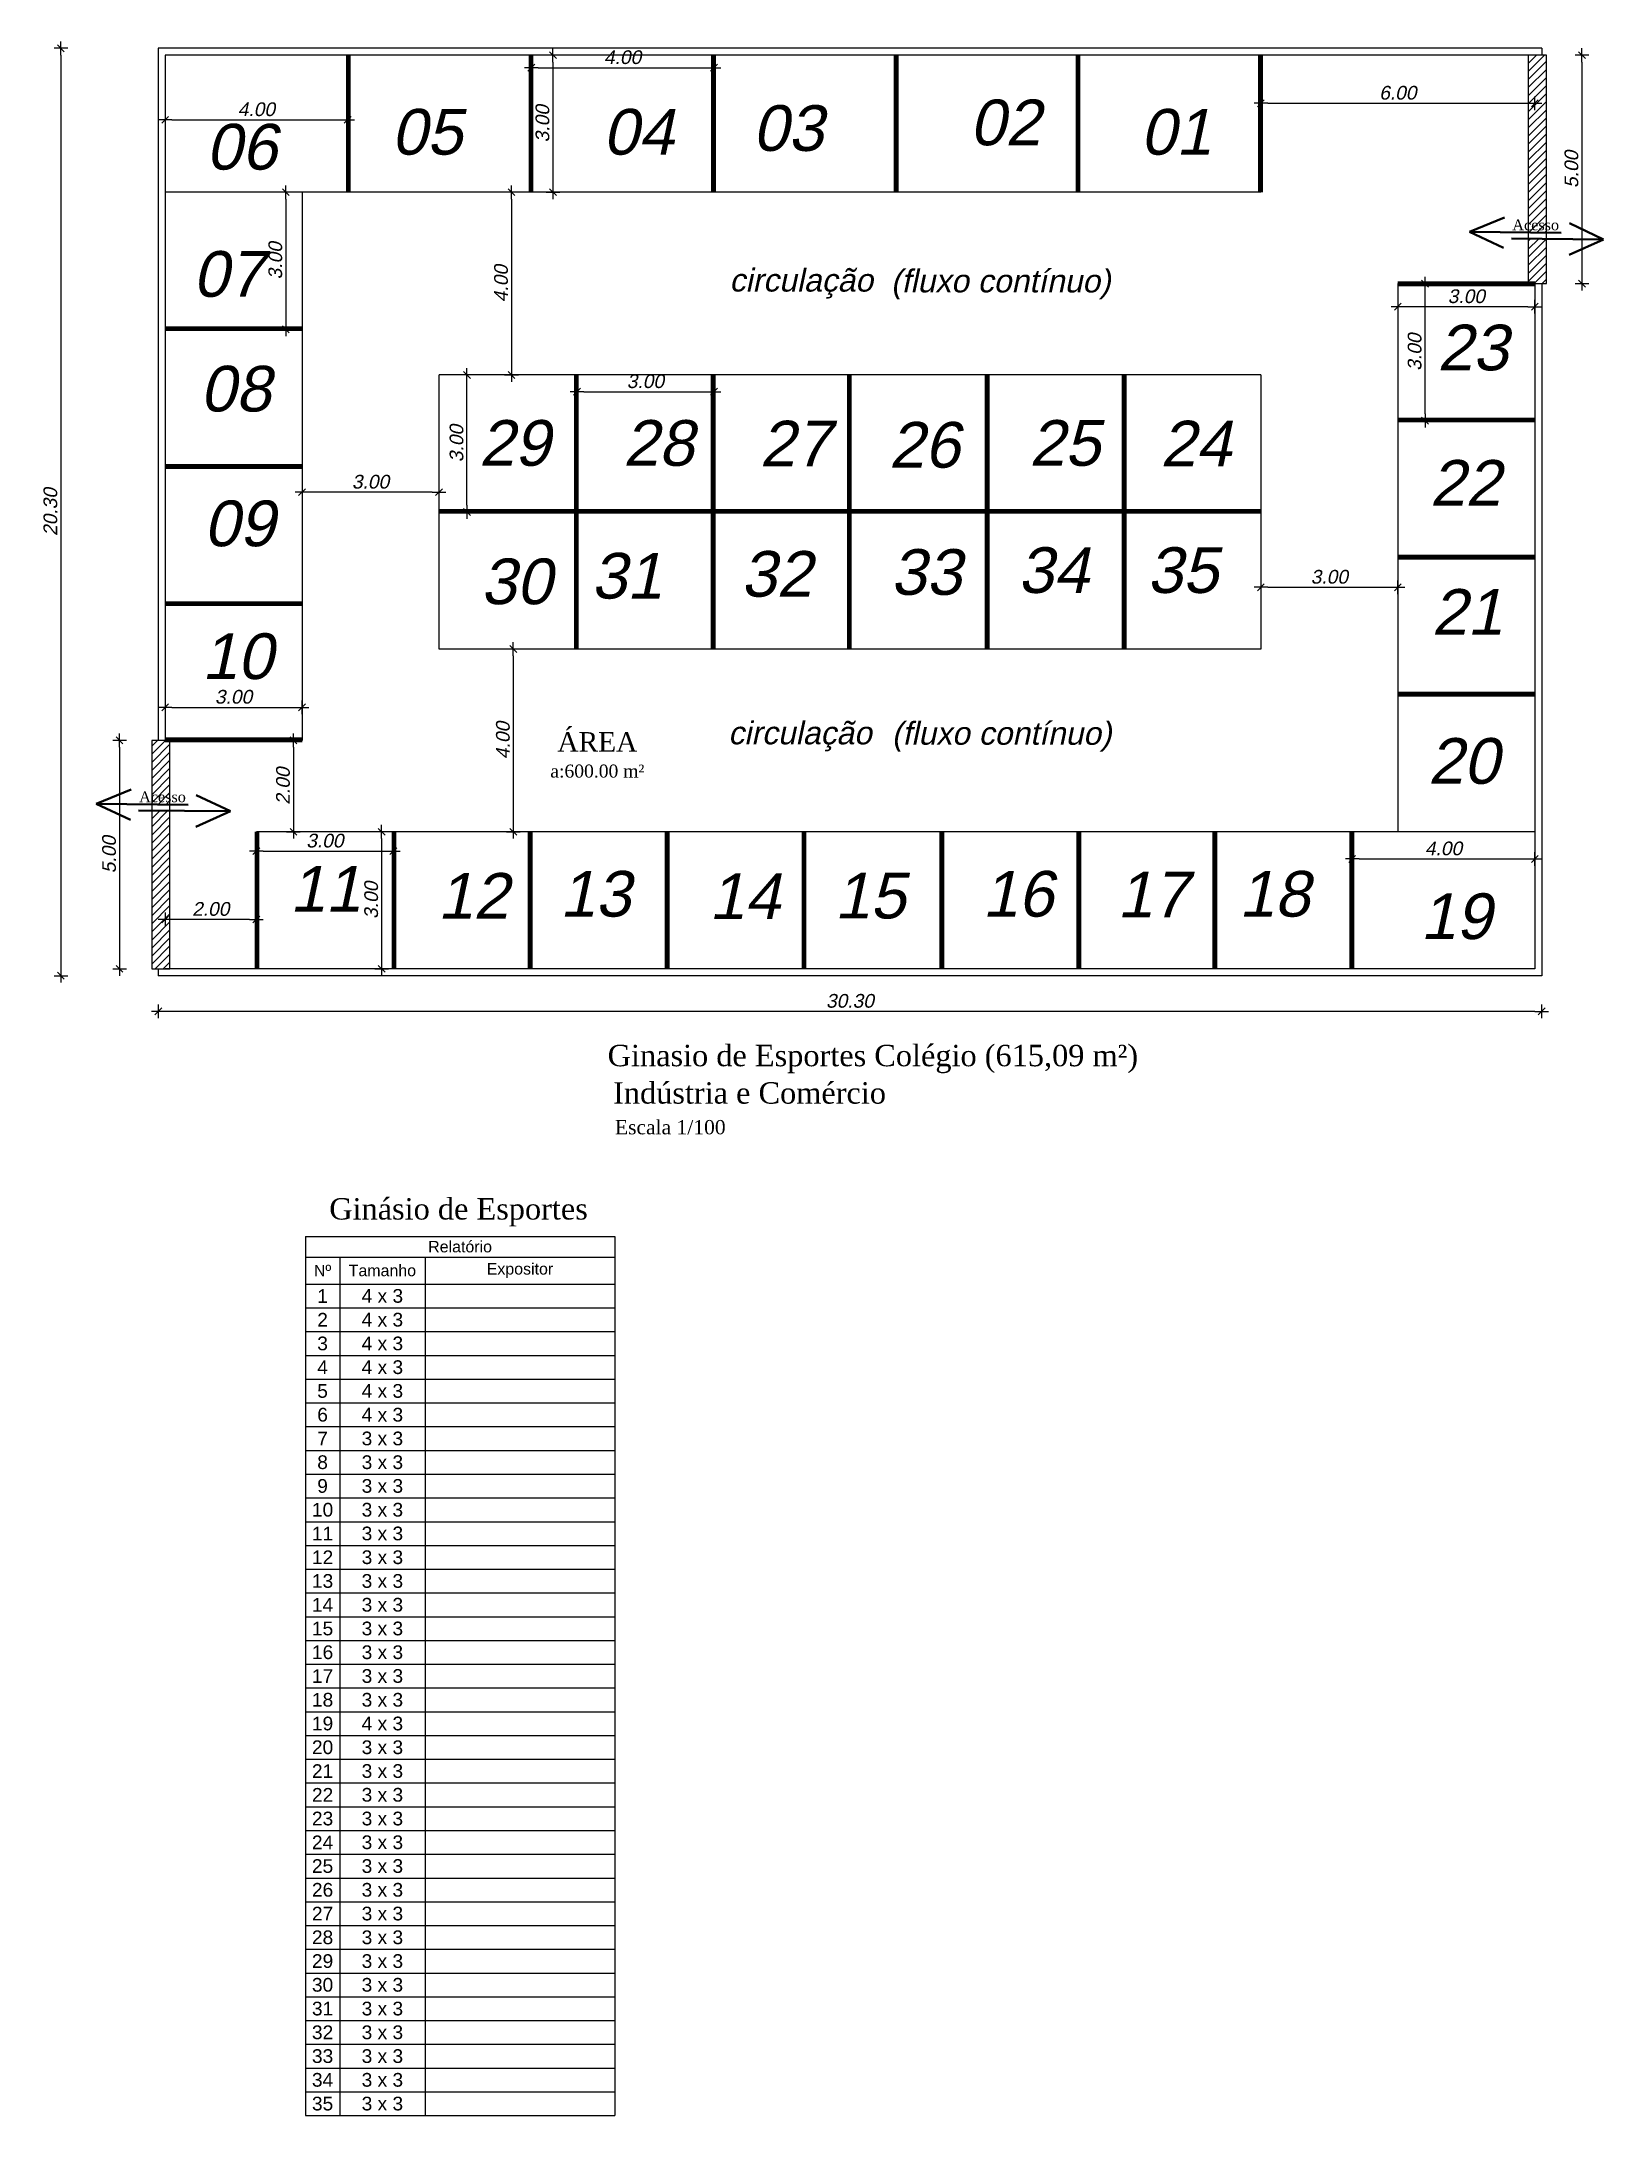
# Model space of a CAD drawing. Header units: metres. Extents: x 2113 to 5678, y -2764 to 956.
# Drawn here: x 4246.47 to 4280.68, y -1557.82 to -1512.42 of the extents above; entities that cross this region are included whole.
import ezdxf

# ---------------------------------------------------------------- set-up
doc = ezdxf.new("R2010")
doc.units = ezdxf.units.M
doc.header["$MEASUREMENT"] = 0
for name, color, linetype in [('COTASOK', 1, 'Continuous'), ('HACHURAS', 8, 'Continuous'), ('PAREDE', 7, 'Continuous'), ('TELHADO', 6, 'Continuous'), ('TextoÁreas', 7, 'Continuous')]:
    doc.layers.add(name, color=color, linetype=linetype)
doc.styles.add('JEF', font='times.ttf', dxfattribs={"height": 0.3})
doc.styles.get("Standard").update_dxf_attribs({"font": 'arial.ttf'})
doc.styles.add('TimesNewRoman', font='times.ttf')
doc.styles.add('util2000', font='arial.ttf', dxfattribs={"oblique": 12.000028})
doc.dimstyles.new('int_1-50_m_MS_50', dxfattribs={"dimscale": 0.05, "dimtxt": 3, "dimasz": 1.5, "dimexe": 1, "dimexo": 0, "dimgap": 0.75, "dimtad": 1, "dimzin": 1, "dimdsep": 46, "dimtxsty": 'util2000', "dimblk": '_U2_SETA01', "dimcen": 1.5, "dimse1": 1, "dimse2": 1, "dimclrd": 1, "dimclre": 1, "dimclrt": 1, "dimazin": 3, "dimtfac": 1, "dimtix": 1, "dimtmove": 1, "dimatfit": 3, "dimldrblk": '_U2_SETA02', "dimfxl": 1, "dimtzin": 12, "dimarcsym": 0})
pattern_1 = [(45, (423.36777, -1666.68344), (-0.0883883476, 0.0883883476), [])]

msp = doc.modelspace()

# ---------------------------------------------------------------- texts
at = {"layer": 'COTASOK', "style": 'JEF'}
for s, p in [('Ginasio de Esportes Colégio', (4258.868, -1534.853)), ('Ginasio de Esportes Colégio (615,09 m²)', (4258.868, -1534.853)), ('Indústria e Comércio', (4258.987, -1535.672)), ('Indústria e Comércio', (4258.987, -1535.672)), ('Ginásio de Esportes', (4252.77, -1538.209))]:
    msp.add_text(s, height=0.46875, dxfattribs=at).set_placement(p)
at = {"layer": 'COTASOK', "attachment_point": 1, "style": 'JEF'}
for s, insert, char_height, width in [('Acesso', (4278.682, -1516.319), 0.2344, 1.19172), ('Acesso', (4248.607, -1528.839), 0.2344, 1.19172), ('Escala 1/100', (4259.027, -1536.031), 0.3125, 11.83437), ('Escala 1/100', (4259.027, -1536.031), 0.3125, 11.83437)]:
    msp.add_mtext(s, dxfattribs=dict(at, insert=insert, char_height=char_height, width=width))
at = {"layer": 'PAREDE', "color": 1, "attachment_point": 7, "rotation": 359.9678, "style": 'util2000'}
for s, insert, char_height in [('{\\f@Arial Unicode MS|b0|i0|c0|p34;\\C256;\\P\\H1.4286x;05}', (4254.131, -1514.912), 0.7), ('{\\f@Arial Unicode MS|b0|i0|c0|p34;\\C256;\\P\\H1.4286x;05}', (4254.131, -1514.912), 0.7), ('{\\f@Arial Unicode MS|b0|i0|c0|p34;\\C256;\\P\\H1.4286x;04}', (4258.764, -1514.912), 0.7), ('{\\f@Arial Unicode MS|b0|i0|c0|p34;\\C256;\\P\\H1.4286x;04}', (4258.764, -1514.912), 0.7), ('{\\f@Arial Unicode MS|b0|i0|c0|p34;\\C256;\\P\\H1.4286x;03}', (4262.044, -1514.83), 0.7), ('{\\f@Arial Unicode MS|b0|i0|c0|p34;\\C256;\\P\\H1.4286x;03}', (4262.044, -1514.83), 0.7), ('{\\f@Arial Unicode MS|b0|i0|c0|p34;\\C256;\\P\\H1.4286x;02}', (4266.799, -1514.707), 0.7), ('{\\f@Arial Unicode MS|b0|i0|c0|p34;\\C256;\\P\\H1.4286x;02}', (4266.799, -1514.707), 0.7), ('{\\f@Arial Unicode MS|b0|i0|c0|p34;\\C256;\\P\\H1.4286x;01}', (4270.538, -1514.913), 0.7), ('{\\f@Arial Unicode MS|b0|i0|c0|p34;\\C256;\\P\\H1.4286x;01}', (4270.538, -1514.913), 0.7), ('{\\f@Arial Unicode MS|b0|i0|c0|p34;\\C256;\\P\\H1.4286x;06}', (4250.073, -1515.239), 0.7), ('{\\f@Arial Unicode MS|b0|i0|c0|p34;\\C256;\\P\\H1.4286x;06}', (4250.073, -1515.239), 0.7), ('{\\f@Arial Unicode MS|b0|i0|c0|p34;\\C256;\\P\\H1.4286x;07}', (4249.786, -1518.024), 0.7), ('{\\f@Arial Unicode MS|b0|i0|c0|p34;\\C256;\\P\\H1.4286x;07}', (4249.786, -1518.024), 0.7), ('{\\f@Arial Unicode MS|b0|i0|c0|p34;\\C256;circulação}', (4261.535, -1518.049), 0.5), ('{\\f@Arial Unicode MS|b0|i0|c0|p34;\\C256;circulação}', (4261.535, -1518.049), 0.5), ('{\\f@Arial Unicode MS|b0|i0|c0|p34;\\C256;(fluxo contínuo)}', (4265.07, -1518.063), 0.5), ('{\\f@Arial Unicode MS|b0|i0|c0|p34;\\C256;(fluxo contínuo)}', (4265.07, -1518.063), 0.5), ('{\\f@Arial Unicode MS|b0|i0|c0|p34;\\C256;\\P\\H1.4286x;23}', (4277.04, -1519.634), 0.7), ('{\\f@Arial Unicode MS|b0|i0|c0|p34;\\C256;\\P\\H1.4286x;23}', (4277.04, -1519.634), 0.7), ('{\\f@Arial Unicode MS|b0|i0|c0|p34;\\C256;\\P\\H1.4286x;08}', (4249.941, -1520.535), 0.7), ('{\\f@Arial Unicode MS|b0|i0|c0|p34;\\C256;\\P\\H1.4286x;08}', (4249.941, -1520.535), 0.7), ('{\\f@Arial Unicode MS|b0|i0|c0|p34;\\C256;\\P\\H1.4286x;29}', (4256.05, -1521.723), 0.7), ('{\\f@Arial Unicode MS|b0|i0|c0|p34;\\C256;\\P\\H1.4286x;29}', (4256.05, -1521.723), 0.7), ('{\\f@Arial Unicode MS|b0|i0|c0|p34;\\C256;\\P\\H1.4286x;28}', (4259.207, -1521.723), 0.7), ('{\\f@Arial Unicode MS|b0|i0|c0|p34;\\C256;\\P\\H1.4286x;28}', (4259.207, -1521.723), 0.7), ('{\\f@Arial Unicode MS|b0|i0|c0|p34;\\C256;\\P\\H1.4286x;27}', (4262.199, -1521.723), 0.7), ('{\\f@Arial Unicode MS|b0|i0|c0|p34;\\C256;\\P\\H1.4286x;27}', (4262.199, -1521.723), 0.7), ('{\\f@Arial Unicode MS|b0|i0|c0|p34;\\C256;\\P\\H1.4286x;26}', (4265.028, -1521.764), 0.7), ('{\\f@Arial Unicode MS|b0|i0|c0|p34;\\C256;\\P\\H1.4286x;26}', (4265.028, -1521.764), 0.7), ('{\\f@Arial Unicode MS|b0|i0|c0|p34;\\C256;\\P\\H1.4286x;25}', (4268.103, -1521.723), 0.7), ('{\\f@Arial Unicode MS|b0|i0|c0|p34;\\C256;\\P\\H1.4286x;25}', (4268.103, -1521.723), 0.7), ('{\\f@Arial Unicode MS|b0|i0|c0|p34;\\C256;\\P\\H1.4286x;24}', (4270.973, -1521.723), 0.7), ('{\\f@Arial Unicode MS|b0|i0|c0|p34;\\C256;\\P\\H1.4286x;24}', (4270.973, -1521.723), 0.7), ('{\\f@Arial Unicode MS|b0|i0|c0|p34;\\C256;\\P\\H1.4286x;22}', (4276.876, -1522.583), 0.7), ('{\\f@Arial Unicode MS|b0|i0|c0|p34;\\C256;\\P\\H1.4286x;22}', (4276.876, -1522.583), 0.7), ('{\\f@Arial Unicode MS|b0|i0|c0|p34;\\C256;\\P\\H1.4286x;09}', (4250.023, -1523.484), 0.7), ('{\\f@Arial Unicode MS|b0|i0|c0|p34;\\C256;\\P\\H1.4286x;09}', (4250.023, -1523.484), 0.7), ('{\\f@Arial Unicode MS|b0|i0|c0|p34;\\C256;\\P\\H1.4286x;31}', (4258.51, -1524.63), 0.7), ('{\\f@Arial Unicode MS|b0|i0|c0|p34;\\C256;\\P\\H1.4286x;31}', (4258.51, -1524.63), 0.7), ('{\\f@Arial Unicode MS|b0|i0|c0|p34;\\C256;\\P\\H1.4286x;32}', (4261.789, -1524.589), 0.7), ('{\\f@Arial Unicode MS|b0|i0|c0|p34;\\C256;\\P\\H1.4286x;32}', (4261.789, -1524.589), 0.7), ('{\\f@Arial Unicode MS|b0|i0|c0|p34;\\C256;\\P\\H1.4286x;33}', (4265.069, -1524.548), 0.7), ('{\\f@Arial Unicode MS|b0|i0|c0|p34;\\C256;\\P\\H1.4286x;33}', (4265.069, -1524.548), 0.7), ('{\\f@Arial Unicode MS|b0|i0|c0|p34;\\C256;\\P\\H1.4286x;34}', (4267.857, -1524.507), 0.7), ('{\\f@Arial Unicode MS|b0|i0|c0|p34;\\C256;\\P\\H1.4286x;34}', (4267.857, -1524.507), 0.7), ('{\\f@Arial Unicode MS|b0|i0|c0|p34;\\C256;\\P\\H1.4286x;35}', (4270.686, -1524.507), 0.7), ('{\\f@Arial Unicode MS|b0|i0|c0|p34;\\C256;\\P\\H1.4286x;35}', (4270.686, -1524.507), 0.7), ('{\\f@Arial Unicode MS|b0|i0|c0|p34;\\C256;\\P\\H1.4286x;30}', (4256.091, -1524.753), 0.7), ('{\\f@Arial Unicode MS|b0|i0|c0|p34;\\C256;\\P\\H1.4286x;30}', (4256.091, -1524.753), 0.7), ('{\\f@Arial Unicode MS|b0|i0|c0|p34;\\C256;\\P\\H1.4286x;21}', (4276.917, -1525.408), 0.7), ('{\\f@Arial Unicode MS|b0|i0|c0|p34;\\C256;\\P\\H1.4286x;21}', (4276.917, -1525.408), 0.7), ('{\\f@Arial Unicode MS|b0|i0|c0|p34;\\C256;\\P\\H1.4286x;10}', (4249.982, -1526.391), 0.7), ('{\\f@Arial Unicode MS|b0|i0|c0|p34;\\C256;\\P\\H1.4286x;10}', (4249.982, -1526.391), 0.7), ('{\\f@Arial Unicode MS|b0|i0|c0|p34;\\C256;circulação}', (4261.508, -1527.96), 0.5), ('{\\f@Arial Unicode MS|b0|i0|c0|p34;\\C256;circulação}', (4261.508, -1527.96), 0.5), ('{\\f@Arial Unicode MS|b0|i0|c0|p34;\\C256;(fluxo contínuo)}', (4265.09, -1527.965), 0.5), ('{\\f@Arial Unicode MS|b0|i0|c0|p34;\\C256;(fluxo contínuo)}', (4265.09, -1527.965), 0.5), ('{\\f@Arial Unicode MS|b0|i0|c0|p34;\\C256;\\P\\H1.4286x;20}', (4276.835, -1528.684), 0.7), ('{\\f@Arial Unicode MS|b0|i0|c0|p34;\\C256;\\P\\H1.4286x;20}', (4276.835, -1528.684), 0.7), ('{\\f@Arial Unicode MS|b0|i0|c0|p34;\\C256;\\P\\H1.4286x;11}', (4251.909, -1531.469), 0.7), ('{\\f@Arial Unicode MS|b0|i0|c0|p34;\\C256;\\P\\H1.4286x;11}', (4251.909, -1531.469), 0.7), ('{\\f@Arial Unicode MS|b0|i0|c0|p34;\\C256;\\P\\H1.4286x;12}', (4255.147, -1531.623), 0.7), ('{\\f@Arial Unicode MS|b0|i0|c0|p34;\\C256;\\P\\H1.4286x;12}', (4255.147, -1531.623), 0.7), ('{\\f@Arial Unicode MS|b0|i0|c0|p34;\\C256;\\P\\H1.4286x;13}', (4257.822, -1531.592), 0.7), ('{\\f@Arial Unicode MS|b0|i0|c0|p34;\\C256;\\P\\H1.4286x;13}', (4257.822, -1531.592), 0.7), ('{\\f@Arial Unicode MS|b0|i0|c0|p34;\\C256;\\P\\H1.4286x;14}', (4261.092, -1531.633), 0.7), ('{\\f@Arial Unicode MS|b0|i0|c0|p34;\\C256;\\P\\H1.4286x;14}', (4261.092, -1531.633), 0.7), ('{\\f@Arial Unicode MS|b0|i0|c0|p34;\\C256;\\P\\H1.4286x;15}', (4263.839, -1531.633), 0.7), ('{\\f@Arial Unicode MS|b0|i0|c0|p34;\\C256;\\P\\H1.4286x;15}', (4263.839, -1531.633), 0.7), ('{\\f@Arial Unicode MS|b0|i0|c0|p34;\\C256;\\P\\H1.4286x;16}', (4267.078, -1531.592), 0.7), ('{\\f@Arial Unicode MS|b0|i0|c0|p34;\\C256;\\P\\H1.4286x;16}', (4267.078, -1531.592), 0.7), ('{\\f@Arial Unicode MS|b0|i0|c0|p34;\\C256;\\P\\H1.4286x;17}', (4270.03, -1531.592), 0.7), ('{\\f@Arial Unicode MS|b0|i0|c0|p34;\\C256;\\P\\H1.4286x;17}', (4270.03, -1531.592), 0.7), ('{\\f@Arial Unicode MS|b0|i0|c0|p34;\\C256;\\P\\H1.4286x;18}', (4272.695, -1531.592), 0.7), ('{\\f@Arial Unicode MS|b0|i0|c0|p34;\\C256;\\P\\H1.4286x;18}', (4272.695, -1531.592), 0.7), ('{\\f@Arial Unicode MS|b0|i0|c0|p34;\\C256;\\P\\H1.4286x;19}', (4276.671, -1532.083), 0.7), ('{\\f@Arial Unicode MS|b0|i0|c0|p34;\\C256;\\P\\H1.4286x;19}', (4276.671, -1532.083), 0.7)]:
    msp.add_mtext(s, dxfattribs=dict(at, insert=insert, char_height=char_height))
at = {"layer": 'TextoÁreas', "insert": (4258.642, -1528.04), "char_height": 0.426254, "attachment_point": 5, "style": 'TimesNewRoman'}
msp.add_mtext('{\\fTimes New Roman|b0|i0|c186|p18;\\C1;ÁREA\\C256;\\P\\H0.6667x;\\C5;a:\\fTimes New Roman|b0|i0|c0|p18;600\\fTimes New Roman|b0|i0|c186|p18;.\\fTimes New Roman|b0|i0|c0|p18;00\\fTimes New Roman|b0|i0|c186|p18; m²}', dxfattribs=at)
msp.add_mtext('{\\fTimes New Roman|b0|i0|c186|p18;\\C1;ÁREA\\C256;\\P\\H0.6667x;\\C5;a:\\fTimes New Roman|b0|i0|c0|p18;600\\fTimes New Roman|b0|i0|c186|p18;.\\fTimes New Roman|b0|i0|c0|p18;00\\fTimes New Roman|b0|i0|c186|p18; m²}', dxfattribs=at)

# ---------------------------------------------------------------- blocks, each defined once
blk = doc.blocks.new('_U2_SETA01')
at = {"color": 0}
for p, q in [((-1, 0), (1, 0)), ((0, -1), (0, 1))]:
    blk.add_line(p, q, dxfattribs=at)
blk.add_line((-0.5, -0.5), (0.5, 0.5))
blk = doc.blocks.new('*D529')
at = {"layer": 'Defpoints', "color": 0, "ltscale": 0.3, "transparency": 16777216}
for p in [(4249.025, -1512.571), (4246.892, -1532.871), (4250.548, -1532.871)]:
    blk.add_point(p, dxfattribs=at)
at = {"layer": 'PAREDE', "color": 1, "lineweight": -2, "ltscale": 0.3, "transparency": 16777216}
blk.add_line((4246.892, -1512.721), (4246.892, -1532.721), dxfattribs=at)
at = {"layer": 'PAREDE', "color": 1, "lineweight": -2, "ltscale": 0.3, "transparency": 16777216, "xscale": 0.15, "yscale": 0.15, "zscale": 0.15}
for p, rotation in [((4246.892, -1512.571), 90), ((4246.892, -1532.871), 270)]:
    blk.add_blockref('_U2_SETA01', p, dxfattribs=dict(at, rotation=rotation))
at = {"layer": 'PAREDE', "color": 1, "ltscale": 0.3, "transparency": 16777216, "insert": (4246.664, -1522.721), "char_height": 0.3, "attachment_point": 5, "rotation": 90, "style": 'util2000'}
blk.add_mtext('20.30', dxfattribs=at)
blk = doc.blocks.new('_U2_SETA02')
blk.add_solid([(-1, -0.17), (0, 0), (-1, 0.17)])
blk = doc.blocks.new('*D530')
at = {"layer": 'Defpoints', "color": 0, "ltscale": 0.3, "transparency": 16777216}
for p in [(4248.881, -1527.721), (4248.177, -1532.721), (4248.881, -1532.721)]:
    blk.add_point(p, dxfattribs=at)
at = {"layer": 'PAREDE', "color": 1, "lineweight": -2, "ltscale": 0.3, "transparency": 16777216}
blk.add_line((4248.177, -1527.871), (4248.177, -1532.571), dxfattribs=at)
at = {"layer": 'PAREDE', "color": 1, "lineweight": -2, "ltscale": 0.3, "transparency": 16777216, "xscale": 0.15, "yscale": 0.15, "zscale": 0.15}
for p, rotation in [((4248.177, -1527.721), 90), ((4248.177, -1532.721), 270)]:
    blk.add_blockref('_U2_SETA01', p, dxfattribs=dict(at, rotation=rotation))
at = {"layer": 'PAREDE', "color": 1, "ltscale": 0.3, "transparency": 16777216, "insert": (4247.949, -1530.221), "char_height": 0.3, "attachment_point": 5, "rotation": 90, "style": 'util2000'}
blk.add_mtext('5.00', dxfattribs=at)
blk = doc.blocks.new('*D531')
at = {"layer": 'Defpoints', "color": 0, "ltscale": 0.3, "transparency": 16777216}
for p in [(4279.431, -1512.721), (4279.431, -1517.721), (4280.206, -1517.721)]:
    blk.add_point(p, dxfattribs=at)
at = {"layer": 'PAREDE', "color": 1, "lineweight": -2, "ltscale": 0.3, "transparency": 16777216}
blk.add_line((4280.206, -1512.871), (4280.206, -1517.571), dxfattribs=at)
at = {"layer": 'PAREDE', "color": 1, "lineweight": -2, "ltscale": 0.3, "transparency": 16777216, "xscale": 0.15, "yscale": 0.15, "zscale": 0.15}
for p, rotation in [((4280.206, -1512.721), 90), ((4280.206, -1517.721), 270)]:
    blk.add_blockref('_U2_SETA01', p, dxfattribs=dict(at, rotation=rotation))
at = {"layer": 'PAREDE', "color": 1, "ltscale": 0.3, "transparency": 16777216, "insert": (4279.978, -1515.221), "char_height": 0.3, "attachment_point": 5, "rotation": 90, "style": 'util2000'}
blk.add_mtext('5.00', dxfattribs=at)
blk = doc.blocks.new('*D532')
at = {"layer": 'Defpoints', "color": 0, "ltscale": 0.3, "transparency": 16777216}
for p in [(4249.025, -1532.871), (4279.325, -1532.871), (4249.025, -1533.652)]:
    blk.add_point(p, dxfattribs=at)
at = {"layer": 'PAREDE', "color": 1, "lineweight": -2, "ltscale": 0.3, "transparency": 16777216}
blk.add_line((4279.175, -1533.652), (4249.175, -1533.652), dxfattribs=at)
at = {"layer": 'PAREDE', "color": 1, "lineweight": -2, "ltscale": 0.3, "transparency": 16777216, "xscale": 0.15, "yscale": 0.15, "zscale": 0.15, "rotation": 180}
blk.add_blockref('_U2_SETA01', (4249.025, -1533.652), dxfattribs=at)
at = {"layer": 'PAREDE', "color": 1, "lineweight": -2, "ltscale": 0.3, "transparency": 16777216, "xscale": 0.15, "yscale": 0.15, "zscale": 0.15}
blk.add_blockref('_U2_SETA01', (4279.325, -1533.652), dxfattribs=at)
at = {"layer": 'PAREDE', "color": 1, "ltscale": 0.3, "transparency": 16777216, "insert": (4264.175, -1533.424), "char_height": 0.3, "attachment_point": 5, "style": 'util2000'}
blk.add_mtext('30.30', dxfattribs=at)
blk = doc.blocks.new('*D533')
at = {"layer": 'Defpoints', "color": 0, "ltscale": 0.3, "transparency": 16777216}
for p in [(4256.58, -1515.721), (4256.58, -1519.721), (4256.762, -1519.721)]:
    blk.add_point(p, dxfattribs=at)
at = {"layer": 'PAREDE', "color": 1, "lineweight": -2, "ltscale": 0.3, "transparency": 16777216}
blk.add_line((4256.762, -1515.871), (4256.762, -1519.571), dxfattribs=at)
at = {"layer": 'PAREDE', "color": 1, "lineweight": -2, "ltscale": 0.3, "transparency": 16777216, "xscale": 0.15, "yscale": 0.15, "zscale": 0.15}
for p, rotation in [((4256.762, -1515.721), 90), ((4256.762, -1519.721), 270)]:
    blk.add_blockref('_U2_SETA01', p, dxfattribs=dict(at, rotation=rotation))
at = {"layer": 'PAREDE', "color": 1, "ltscale": 0.3, "transparency": 16777216, "insert": (4256.534, -1517.721), "char_height": 0.3, "attachment_point": 5, "rotation": 90, "style": 'util2000'}
blk.add_mtext('4.00', dxfattribs=at)
blk = doc.blocks.new('*D534')
at = {"layer": 'Defpoints', "color": 0, "ltscale": 0.3, "transparency": 16777216}
for p in [(4255.175, -1521.782), (4252.175, -1522.288), (4252.175, -1522.471)]:
    blk.add_point(p, dxfattribs=at)
at = {"layer": 'PAREDE', "color": 1, "lineweight": -2, "ltscale": 0.3, "transparency": 16777216}
blk.add_line((4255.025, -1522.288), (4252.325, -1522.288), dxfattribs=at)
at = {"layer": 'PAREDE', "color": 1, "lineweight": -2, "ltscale": 0.3, "transparency": 16777216, "xscale": 0.15, "yscale": 0.15, "zscale": 0.15, "rotation": 180}
blk.add_blockref('_U2_SETA01', (4252.175, -1522.288), dxfattribs=at)
at = {"layer": 'PAREDE', "color": 1, "lineweight": -2, "ltscale": 0.3, "transparency": 16777216, "xscale": 0.15, "yscale": 0.15, "zscale": 0.15}
blk.add_blockref('_U2_SETA01', (4255.175, -1522.288), dxfattribs=at)
at = {"layer": 'PAREDE', "color": 1, "ltscale": 0.3, "transparency": 16777216, "insert": (4253.675, -1522.06), "char_height": 0.3, "attachment_point": 5, "style": 'util2000'}
blk.add_mtext('3.00', dxfattribs=at)
blk = doc.blocks.new('*D535')
at = {"layer": 'Defpoints', "color": 0, "ltscale": 0.3, "transparency": 16777216}
for p in [(4256.62, -1525.721), (4256.62, -1529.721), (4256.802, -1529.721)]:
    blk.add_point(p, dxfattribs=at)
at = {"layer": 'PAREDE', "color": 1, "lineweight": -2, "ltscale": 0.3, "transparency": 16777216}
blk.add_line((4256.802, -1525.871), (4256.802, -1529.571), dxfattribs=at)
at = {"layer": 'PAREDE', "color": 1, "lineweight": -2, "ltscale": 0.3, "transparency": 16777216, "xscale": 0.15, "yscale": 0.15, "zscale": 0.15}
for p, rotation in [((4256.802, -1525.721), 90), ((4256.802, -1529.721), 270)]:
    blk.add_blockref('_U2_SETA01', p, dxfattribs=dict(at, rotation=rotation))
at = {"layer": 'PAREDE', "color": 1, "ltscale": 0.3, "transparency": 16777216, "insert": (4256.574, -1527.721), "char_height": 0.3, "attachment_point": 5, "rotation": 90, "style": 'util2000'}
blk.add_mtext('4.00', dxfattribs=at)
blk = doc.blocks.new('*D536')
at = {"layer": 'Defpoints', "color": 0, "ltscale": 0.3, "transparency": 16777216}
for p in [(4251.93, -1527.721), (4251.93, -1529.721), (4251.986, -1529.721)]:
    blk.add_point(p, dxfattribs=at)
at = {"layer": 'PAREDE', "color": 1, "lineweight": -2, "ltscale": 0.3, "transparency": 16777216}
blk.add_line((4251.986, -1527.871), (4251.986, -1529.571), dxfattribs=at)
at = {"layer": 'PAREDE', "color": 1, "lineweight": -2, "ltscale": 0.3, "transparency": 16777216, "xscale": 0.15, "yscale": 0.15, "zscale": 0.15}
for p, rotation in [((4251.986, -1527.721), 90), ((4251.986, -1529.721), 270)]:
    blk.add_blockref('_U2_SETA01', p, dxfattribs=dict(at, rotation=rotation))
at = {"layer": 'PAREDE', "color": 1, "ltscale": 0.3, "transparency": 16777216, "insert": (4251.758, -1528.721), "char_height": 0.3, "attachment_point": 5, "rotation": 90, "style": 'util2000'}
blk.add_mtext('2.00', dxfattribs=at)
blk = doc.blocks.new('*D537')
at = {"layer": 'Defpoints', "color": 0, "ltscale": 0.3, "transparency": 16777216}
for p in [(4249.175, -1527.721), (4251.175, -1531.1), (4249.175, -1531.64)]:
    blk.add_point(p, dxfattribs=at)
at = {"layer": 'PAREDE', "color": 1, "lineweight": -2, "ltscale": 0.3, "transparency": 16777216}
blk.add_line((4251.025, -1531.64), (4249.325, -1531.64), dxfattribs=at)
at = {"layer": 'PAREDE', "color": 1, "lineweight": -2, "ltscale": 0.3, "transparency": 16777216, "xscale": 0.15, "yscale": 0.15, "zscale": 0.15, "rotation": 180}
blk.add_blockref('_U2_SETA01', (4249.175, -1531.64), dxfattribs=at)
at = {"layer": 'PAREDE', "color": 1, "lineweight": -2, "ltscale": 0.3, "transparency": 16777216, "xscale": 0.15, "yscale": 0.15, "zscale": 0.15}
blk.add_blockref('_U2_SETA01', (4251.175, -1531.64), dxfattribs=at)
at = {"layer": 'PAREDE', "color": 1, "ltscale": 0.3, "transparency": 16777216, "insert": (4250.175, -1531.412), "char_height": 0.3, "attachment_point": 5, "style": 'util2000'}
blk.add_mtext('2.00', dxfattribs=at)
blk = doc.blocks.new('*D538')
at = {"layer": 'Defpoints', "color": 0, "ltscale": 0.3, "transparency": 16777216}
for p in [(4273.175, -1524.293), (4276.175, -1524.293), (4276.175, -1524.369)]:
    blk.add_point(p, dxfattribs=at)
at = {"layer": 'PAREDE', "color": 1, "lineweight": -2, "ltscale": 0.3, "transparency": 16777216}
blk.add_line((4273.325, -1524.369), (4276.025, -1524.369), dxfattribs=at)
at = {"layer": 'PAREDE', "color": 1, "lineweight": -2, "ltscale": 0.3, "transparency": 16777216, "xscale": 0.15, "yscale": 0.15, "zscale": 0.15, "rotation": 180}
blk.add_blockref('_U2_SETA01', (4273.175, -1524.369), dxfattribs=at)
at = {"layer": 'PAREDE', "color": 1, "lineweight": -2, "ltscale": 0.3, "transparency": 16777216, "xscale": 0.15, "yscale": 0.15, "zscale": 0.15}
blk.add_blockref('_U2_SETA01', (4276.175, -1524.369), dxfattribs=at)
at = {"layer": 'PAREDE', "color": 1, "ltscale": 0.3, "transparency": 16777216, "insert": (4274.675, -1524.141), "char_height": 0.3, "attachment_point": 5, "style": 'util2000'}
blk.add_mtext('3.00', dxfattribs=at)
blk = doc.blocks.new('*D539')
at = {"layer": 'Defpoints', "color": 0, "ltscale": 0.3, "transparency": 16777216}
for p in [(4273.175, -1513.493), (4279.175, -1513.774), (4279.175, -1517.721)]:
    blk.add_point(p, dxfattribs=at)
at = {"layer": 'PAREDE', "color": 1, "lineweight": -2, "ltscale": 0.3, "transparency": 16777216}
blk.add_line((4273.325, -1513.774), (4279.025, -1513.774), dxfattribs=at)
at = {"layer": 'PAREDE', "color": 1, "lineweight": -2, "ltscale": 0.3, "transparency": 16777216, "xscale": 0.15, "yscale": 0.15, "zscale": 0.15, "rotation": 180}
blk.add_blockref('_U2_SETA01', (4273.175, -1513.774), dxfattribs=at)
at = {"layer": 'PAREDE', "color": 1, "lineweight": -2, "ltscale": 0.3, "transparency": 16777216, "xscale": 0.15, "yscale": 0.15, "zscale": 0.15}
blk.add_blockref('_U2_SETA01', (4279.175, -1513.774), dxfattribs=at)
at = {"layer": 'PAREDE', "color": 1, "ltscale": 0.3, "transparency": 16777216, "insert": (4276.175, -1513.546), "char_height": 0.3, "attachment_point": 5, "style": 'util2000'}
blk.add_mtext('6.00', dxfattribs=at)
blk = doc.blocks.new('*D399')
at = {"layer": 'Defpoints', "color": 0, "ltscale": 0.3, "transparency": 16777216}
for p in [(4257.195, -1512.974), (4261.195, -1512.974), (4261.195, -1512.995)]:
    blk.add_point(p, dxfattribs=at)
at = {"layer": 'PAREDE', "color": 1, "lineweight": -2, "ltscale": 0.3, "transparency": 16777216}
blk.add_line((4257.345, -1512.995), (4261.045, -1512.995), dxfattribs=at)
at = {"layer": 'PAREDE', "color": 1, "lineweight": -2, "ltscale": 0.3, "transparency": 16777216, "xscale": 0.15, "yscale": 0.15, "zscale": 0.15, "rotation": 180}
blk.add_blockref('_U2_SETA01', (4257.195, -1512.995), dxfattribs=at)
at = {"layer": 'PAREDE', "color": 1, "lineweight": -2, "ltscale": 0.3, "transparency": 16777216, "xscale": 0.15, "yscale": 0.15, "zscale": 0.15}
blk.add_blockref('_U2_SETA01', (4261.195, -1512.995), dxfattribs=at)
at = {"layer": 'PAREDE', "color": 1, "ltscale": 0.3, "transparency": 16777216, "insert": (4259.195, -1512.767), "char_height": 0.3, "attachment_point": 5, "style": 'util2000'}
blk.add_mtext('4.00', dxfattribs=at)
blk = doc.blocks.new('*D540')
at = {"layer": 'Defpoints', "color": 0, "ltscale": 0.3, "transparency": 16777216}
for p in [(4258.402, -1512.721), (4257.669, -1515.721), (4258.402, -1515.721)]:
    blk.add_point(p, dxfattribs=at)
at = {"layer": 'PAREDE', "color": 1, "lineweight": -2, "ltscale": 0.3, "transparency": 16777216}
blk.add_line((4257.669, -1512.871), (4257.669, -1515.571), dxfattribs=at)
at = {"layer": 'PAREDE', "color": 1, "lineweight": -2, "ltscale": 0.3, "transparency": 16777216, "xscale": 0.15, "yscale": 0.15, "zscale": 0.15}
for p, rotation in [((4257.669, -1512.721), 90), ((4257.669, -1515.721), 270)]:
    blk.add_blockref('_U2_SETA01', p, dxfattribs=dict(at, rotation=rotation))
at = {"layer": 'PAREDE', "color": 1, "ltscale": 0.3, "transparency": 16777216, "insert": (4257.441, -1514.221), "char_height": 0.3, "attachment_point": 5, "rotation": 90, "style": 'util2000'}
blk.add_mtext('3.00', dxfattribs=at)
blk = doc.blocks.new('*D541')
at = {"layer": 'Defpoints', "color": 0, "ltscale": 0.3, "transparency": 16777216}
for p in [(4261.195, -1520.088), (4258.195, -1521.087), (4261.195, -1521.087)]:
    blk.add_point(p, dxfattribs=at)
at = {"layer": 'PAREDE', "color": 1, "lineweight": -2, "ltscale": 0.3, "transparency": 16777216}
blk.add_line((4258.345, -1520.088), (4261.045, -1520.088), dxfattribs=at)
at = {"layer": 'PAREDE', "color": 1, "lineweight": -2, "ltscale": 0.3, "transparency": 16777216, "xscale": 0.15, "yscale": 0.15, "zscale": 0.15, "rotation": 180}
blk.add_blockref('_U2_SETA01', (4258.195, -1520.088), dxfattribs=at)
at = {"layer": 'PAREDE', "color": 1, "lineweight": -2, "ltscale": 0.3, "transparency": 16777216, "xscale": 0.15, "yscale": 0.15, "zscale": 0.15}
blk.add_blockref('_U2_SETA01', (4261.195, -1520.088), dxfattribs=at)
at = {"layer": 'PAREDE', "color": 1, "ltscale": 0.3, "transparency": 16777216, "insert": (4259.695, -1519.86), "char_height": 0.3, "attachment_point": 5, "style": 'util2000'}
blk.add_mtext('3.00', dxfattribs=at)
blk = doc.blocks.new('*D542')
at = {"layer": 'Defpoints', "color": 0, "ltscale": 0.3, "transparency": 16777216}
for p in [(4251.452, -1515.721), (4251.452, -1518.721), (4251.818, -1518.721)]:
    blk.add_point(p, dxfattribs=at)
at = {"layer": 'PAREDE', "color": 1, "lineweight": -2, "ltscale": 0.3, "transparency": 16777216}
blk.add_line((4251.818, -1515.871), (4251.818, -1518.571), dxfattribs=at)
at = {"layer": 'PAREDE', "color": 1, "lineweight": -2, "ltscale": 0.3, "transparency": 16777216, "xscale": 0.15, "yscale": 0.15, "zscale": 0.15}
for p, rotation in [((4251.818, -1515.721), 90), ((4251.818, -1518.721), 270)]:
    blk.add_blockref('_U2_SETA01', p, dxfattribs=dict(at, rotation=rotation))
at = {"layer": 'PAREDE', "color": 1, "ltscale": 0.3, "transparency": 16777216, "insert": (4251.59, -1517.221), "char_height": 0.3, "attachment_point": 5, "rotation": 90, "style": 'util2000'}
blk.add_mtext('3.00', dxfattribs=at)
blk = doc.blocks.new('*D543')
at = {"layer": 'Defpoints', "color": 0, "ltscale": 0.3, "transparency": 16777216}
for p in [(4279.175, -1530.315), (4275.175, -1530.602), (4279.175, -1530.602)]:
    blk.add_point(p, dxfattribs=at)
at = {"layer": 'PAREDE', "color": 1, "lineweight": -2, "ltscale": 0.3, "transparency": 16777216}
blk.add_line((4275.325, -1530.315), (4279.025, -1530.315), dxfattribs=at)
at = {"layer": 'PAREDE', "color": 1, "lineweight": -2, "ltscale": 0.3, "transparency": 16777216, "xscale": 0.15, "yscale": 0.15, "zscale": 0.15, "rotation": 180}
blk.add_blockref('_U2_SETA01', (4275.175, -1530.315), dxfattribs=at)
at = {"layer": 'PAREDE', "color": 1, "lineweight": -2, "ltscale": 0.3, "transparency": 16777216, "xscale": 0.15, "yscale": 0.15, "zscale": 0.15}
blk.add_blockref('_U2_SETA01', (4279.175, -1530.315), dxfattribs=at)
at = {"layer": 'PAREDE', "color": 1, "ltscale": 0.3, "transparency": 16777216, "insert": (4277.175, -1530.087), "char_height": 0.3, "attachment_point": 5, "style": 'util2000'}
blk.add_mtext('4.00', dxfattribs=at)
blk = doc.blocks.new('*D544')
at = {"layer": 'Defpoints', "color": 0, "ltscale": 0.3, "transparency": 16777216}
for p in [(4249.175, -1513.789), (4253.175, -1513.789), (4253.175, -1514.135)]:
    blk.add_point(p, dxfattribs=at)
at = {"layer": 'PAREDE', "color": 1, "lineweight": -2, "ltscale": 0.3, "transparency": 16777216}
blk.add_line((4249.325, -1514.135), (4253.025, -1514.135), dxfattribs=at)
at = {"layer": 'PAREDE', "color": 1, "lineweight": -2, "ltscale": 0.3, "transparency": 16777216, "xscale": 0.15, "yscale": 0.15, "zscale": 0.15, "rotation": 180}
blk.add_blockref('_U2_SETA01', (4249.175, -1514.135), dxfattribs=at)
at = {"layer": 'PAREDE', "color": 1, "lineweight": -2, "ltscale": 0.3, "transparency": 16777216, "xscale": 0.15, "yscale": 0.15, "zscale": 0.15}
blk.add_blockref('_U2_SETA01', (4253.175, -1514.135), dxfattribs=at)
at = {"layer": 'PAREDE', "color": 1, "ltscale": 0.3, "transparency": 16777216, "insert": (4251.175, -1513.907), "char_height": 0.3, "attachment_point": 5, "style": 'util2000'}
blk.add_mtext('4.00', dxfattribs=at)
blk = doc.blocks.new('*D550')
at = {"layer": 'Defpoints', "color": 0, "ltscale": 0.3, "transparency": 16777216}
for p in [(4249.025, -1512.571), (4246.892, -1532.871), (4250.548, -1532.871)]:
    blk.add_point(p, dxfattribs=at)
at = {"layer": 'PAREDE', "color": 1, "lineweight": -2, "ltscale": 0.3, "transparency": 16777216}
blk.add_line((4246.892, -1512.721), (4246.892, -1532.721), dxfattribs=at)
at = {"layer": 'PAREDE', "color": 1, "lineweight": -2, "ltscale": 0.3, "transparency": 16777216, "xscale": 0.15, "yscale": 0.15, "zscale": 0.15}
for p, rotation in [((4246.892, -1512.571), 90), ((4246.892, -1532.871), 270)]:
    blk.add_blockref('_U2_SETA01', p, dxfattribs=dict(at, rotation=rotation))
at = {"layer": 'PAREDE', "color": 1, "ltscale": 0.3, "transparency": 16777216, "insert": (4246.664, -1522.721), "char_height": 0.3, "attachment_point": 5, "rotation": 90, "style": 'util2000'}
blk.add_mtext('20.30', dxfattribs=at)
blk = doc.blocks.new('*D551')
at = {"layer": 'Defpoints', "color": 0, "ltscale": 0.3, "transparency": 16777216}
for p in [(4248.881, -1527.721), (4248.177, -1532.721), (4248.881, -1532.721)]:
    blk.add_point(p, dxfattribs=at)
at = {"layer": 'PAREDE', "color": 1, "lineweight": -2, "ltscale": 0.3, "transparency": 16777216}
blk.add_line((4248.177, -1527.871), (4248.177, -1532.571), dxfattribs=at)
at = {"layer": 'PAREDE', "color": 1, "lineweight": -2, "ltscale": 0.3, "transparency": 16777216, "xscale": 0.15, "yscale": 0.15, "zscale": 0.15}
for p, rotation in [((4248.177, -1527.721), 90), ((4248.177, -1532.721), 270)]:
    blk.add_blockref('_U2_SETA01', p, dxfattribs=dict(at, rotation=rotation))
at = {"layer": 'PAREDE', "color": 1, "ltscale": 0.3, "transparency": 16777216, "insert": (4247.949, -1530.221), "char_height": 0.3, "attachment_point": 5, "rotation": 90, "style": 'util2000'}
blk.add_mtext('5.00', dxfattribs=at)
blk = doc.blocks.new('*D552')
at = {"layer": 'Defpoints', "color": 0, "ltscale": 0.3, "transparency": 16777216}
for p in [(4279.431, -1512.721), (4279.431, -1517.721), (4280.206, -1517.721)]:
    blk.add_point(p, dxfattribs=at)
at = {"layer": 'PAREDE', "color": 1, "lineweight": -2, "ltscale": 0.3, "transparency": 16777216}
blk.add_line((4280.206, -1512.871), (4280.206, -1517.571), dxfattribs=at)
at = {"layer": 'PAREDE', "color": 1, "lineweight": -2, "ltscale": 0.3, "transparency": 16777216, "xscale": 0.15, "yscale": 0.15, "zscale": 0.15}
for p, rotation in [((4280.206, -1512.721), 90), ((4280.206, -1517.721), 270)]:
    blk.add_blockref('_U2_SETA01', p, dxfattribs=dict(at, rotation=rotation))
at = {"layer": 'PAREDE', "color": 1, "ltscale": 0.3, "transparency": 16777216, "insert": (4279.978, -1515.221), "char_height": 0.3, "attachment_point": 5, "rotation": 90, "style": 'util2000'}
blk.add_mtext('5.00', dxfattribs=at)
blk = doc.blocks.new('*D553')
at = {"layer": 'Defpoints', "color": 0, "ltscale": 0.3, "transparency": 16777216}
for p in [(4249.025, -1532.871), (4279.325, -1532.871), (4249.025, -1533.652)]:
    blk.add_point(p, dxfattribs=at)
at = {"layer": 'PAREDE', "color": 1, "lineweight": -2, "ltscale": 0.3, "transparency": 16777216}
blk.add_line((4279.175, -1533.652), (4249.175, -1533.652), dxfattribs=at)
at = {"layer": 'PAREDE', "color": 1, "lineweight": -2, "ltscale": 0.3, "transparency": 16777216, "xscale": 0.15, "yscale": 0.15, "zscale": 0.15, "rotation": 180}
blk.add_blockref('_U2_SETA01', (4249.025, -1533.652), dxfattribs=at)
at = {"layer": 'PAREDE', "color": 1, "lineweight": -2, "ltscale": 0.3, "transparency": 16777216, "xscale": 0.15, "yscale": 0.15, "zscale": 0.15}
blk.add_blockref('_U2_SETA01', (4279.325, -1533.652), dxfattribs=at)
at = {"layer": 'PAREDE', "color": 1, "ltscale": 0.3, "transparency": 16777216, "insert": (4264.175, -1533.424), "char_height": 0.3, "attachment_point": 5, "style": 'util2000'}
blk.add_mtext('30.30', dxfattribs=at)
blk = doc.blocks.new('*D554')
at = {"layer": 'Defpoints', "color": 0, "ltscale": 0.3, "transparency": 16777216}
for p in [(4256.58, -1515.721), (4256.58, -1519.721), (4256.762, -1519.721)]:
    blk.add_point(p, dxfattribs=at)
at = {"layer": 'PAREDE', "color": 1, "lineweight": -2, "ltscale": 0.3, "transparency": 16777216}
blk.add_line((4256.762, -1515.871), (4256.762, -1519.571), dxfattribs=at)
at = {"layer": 'PAREDE', "color": 1, "lineweight": -2, "ltscale": 0.3, "transparency": 16777216, "xscale": 0.15, "yscale": 0.15, "zscale": 0.15}
for p, rotation in [((4256.762, -1515.721), 90), ((4256.762, -1519.721), 270)]:
    blk.add_blockref('_U2_SETA01', p, dxfattribs=dict(at, rotation=rotation))
at = {"layer": 'PAREDE', "color": 1, "ltscale": 0.3, "transparency": 16777216, "insert": (4256.534, -1517.721), "char_height": 0.3, "attachment_point": 5, "rotation": 90, "style": 'util2000'}
blk.add_mtext('4.00', dxfattribs=at)
blk = doc.blocks.new('*D555')
at = {"layer": 'Defpoints', "color": 0, "ltscale": 0.3, "transparency": 16777216}
for p in [(4255.175, -1521.782), (4252.175, -1522.288), (4252.175, -1522.471)]:
    blk.add_point(p, dxfattribs=at)
at = {"layer": 'PAREDE', "color": 1, "lineweight": -2, "ltscale": 0.3, "transparency": 16777216}
blk.add_line((4255.025, -1522.288), (4252.325, -1522.288), dxfattribs=at)
at = {"layer": 'PAREDE', "color": 1, "lineweight": -2, "ltscale": 0.3, "transparency": 16777216, "xscale": 0.15, "yscale": 0.15, "zscale": 0.15, "rotation": 180}
blk.add_blockref('_U2_SETA01', (4252.175, -1522.288), dxfattribs=at)
at = {"layer": 'PAREDE', "color": 1, "lineweight": -2, "ltscale": 0.3, "transparency": 16777216, "xscale": 0.15, "yscale": 0.15, "zscale": 0.15}
blk.add_blockref('_U2_SETA01', (4255.175, -1522.288), dxfattribs=at)
at = {"layer": 'PAREDE', "color": 1, "ltscale": 0.3, "transparency": 16777216, "insert": (4253.675, -1522.06), "char_height": 0.3, "attachment_point": 5, "style": 'util2000'}
blk.add_mtext('3.00', dxfattribs=at)
blk = doc.blocks.new('*D556')
at = {"layer": 'Defpoints', "color": 0, "ltscale": 0.3, "transparency": 16777216}
for p in [(4256.62, -1525.721), (4256.62, -1529.721), (4256.802, -1529.721)]:
    blk.add_point(p, dxfattribs=at)
at = {"layer": 'PAREDE', "color": 1, "lineweight": -2, "ltscale": 0.3, "transparency": 16777216}
blk.add_line((4256.802, -1525.871), (4256.802, -1529.571), dxfattribs=at)
at = {"layer": 'PAREDE', "color": 1, "lineweight": -2, "ltscale": 0.3, "transparency": 16777216, "xscale": 0.15, "yscale": 0.15, "zscale": 0.15}
for p, rotation in [((4256.802, -1525.721), 90), ((4256.802, -1529.721), 270)]:
    blk.add_blockref('_U2_SETA01', p, dxfattribs=dict(at, rotation=rotation))
at = {"layer": 'PAREDE', "color": 1, "ltscale": 0.3, "transparency": 16777216, "insert": (4256.574, -1527.721), "char_height": 0.3, "attachment_point": 5, "rotation": 90, "style": 'util2000'}
blk.add_mtext('4.00', dxfattribs=at)
blk = doc.blocks.new('*D557')
at = {"layer": 'Defpoints', "color": 0, "ltscale": 0.3, "transparency": 16777216}
for p in [(4251.93, -1527.721), (4251.93, -1529.721), (4251.986, -1529.721)]:
    blk.add_point(p, dxfattribs=at)
at = {"layer": 'PAREDE', "color": 1, "lineweight": -2, "ltscale": 0.3, "transparency": 16777216}
blk.add_line((4251.986, -1527.871), (4251.986, -1529.571), dxfattribs=at)
at = {"layer": 'PAREDE', "color": 1, "lineweight": -2, "ltscale": 0.3, "transparency": 16777216, "xscale": 0.15, "yscale": 0.15, "zscale": 0.15}
for p, rotation in [((4251.986, -1527.721), 90), ((4251.986, -1529.721), 270)]:
    blk.add_blockref('_U2_SETA01', p, dxfattribs=dict(at, rotation=rotation))
at = {"layer": 'PAREDE', "color": 1, "ltscale": 0.3, "transparency": 16777216, "insert": (4251.758, -1528.721), "char_height": 0.3, "attachment_point": 5, "rotation": 90, "style": 'util2000'}
blk.add_mtext('2.00', dxfattribs=at)
blk = doc.blocks.new('*D558')
at = {"layer": 'Defpoints', "color": 0, "ltscale": 0.3, "transparency": 16777216}
for p in [(4249.175, -1527.721), (4251.175, -1531.1), (4249.175, -1531.64)]:
    blk.add_point(p, dxfattribs=at)
at = {"layer": 'PAREDE', "color": 1, "lineweight": -2, "ltscale": 0.3, "transparency": 16777216}
blk.add_line((4251.025, -1531.64), (4249.325, -1531.64), dxfattribs=at)
at = {"layer": 'PAREDE', "color": 1, "lineweight": -2, "ltscale": 0.3, "transparency": 16777216, "xscale": 0.15, "yscale": 0.15, "zscale": 0.15, "rotation": 180}
blk.add_blockref('_U2_SETA01', (4249.175, -1531.64), dxfattribs=at)
at = {"layer": 'PAREDE', "color": 1, "lineweight": -2, "ltscale": 0.3, "transparency": 16777216, "xscale": 0.15, "yscale": 0.15, "zscale": 0.15}
blk.add_blockref('_U2_SETA01', (4251.175, -1531.64), dxfattribs=at)
at = {"layer": 'PAREDE', "color": 1, "ltscale": 0.3, "transparency": 16777216, "insert": (4250.175, -1531.412), "char_height": 0.3, "attachment_point": 5, "style": 'util2000'}
blk.add_mtext('2.00', dxfattribs=at)
blk = doc.blocks.new('*D559')
at = {"layer": 'Defpoints', "color": 0, "ltscale": 0.3, "transparency": 16777216}
for p in [(4273.175, -1524.293), (4276.175, -1524.293), (4276.175, -1524.369)]:
    blk.add_point(p, dxfattribs=at)
at = {"layer": 'PAREDE', "color": 1, "lineweight": -2, "ltscale": 0.3, "transparency": 16777216}
blk.add_line((4273.325, -1524.369), (4276.025, -1524.369), dxfattribs=at)
at = {"layer": 'PAREDE', "color": 1, "lineweight": -2, "ltscale": 0.3, "transparency": 16777216, "xscale": 0.15, "yscale": 0.15, "zscale": 0.15, "rotation": 180}
blk.add_blockref('_U2_SETA01', (4273.175, -1524.369), dxfattribs=at)
at = {"layer": 'PAREDE', "color": 1, "lineweight": -2, "ltscale": 0.3, "transparency": 16777216, "xscale": 0.15, "yscale": 0.15, "zscale": 0.15}
blk.add_blockref('_U2_SETA01', (4276.175, -1524.369), dxfattribs=at)
at = {"layer": 'PAREDE', "color": 1, "ltscale": 0.3, "transparency": 16777216, "insert": (4274.675, -1524.141), "char_height": 0.3, "attachment_point": 5, "style": 'util2000'}
blk.add_mtext('3.00', dxfattribs=at)
blk = doc.blocks.new('*D560')
at = {"layer": 'Defpoints', "color": 0, "ltscale": 0.3, "transparency": 16777216}
for p in [(4273.175, -1513.493), (4279.175, -1513.774), (4279.175, -1517.721)]:
    blk.add_point(p, dxfattribs=at)
at = {"layer": 'PAREDE', "color": 1, "lineweight": -2, "ltscale": 0.3, "transparency": 16777216}
blk.add_line((4273.325, -1513.774), (4279.025, -1513.774), dxfattribs=at)
at = {"layer": 'PAREDE', "color": 1, "lineweight": -2, "ltscale": 0.3, "transparency": 16777216, "xscale": 0.15, "yscale": 0.15, "zscale": 0.15, "rotation": 180}
blk.add_blockref('_U2_SETA01', (4273.175, -1513.774), dxfattribs=at)
at = {"layer": 'PAREDE', "color": 1, "lineweight": -2, "ltscale": 0.3, "transparency": 16777216, "xscale": 0.15, "yscale": 0.15, "zscale": 0.15}
blk.add_blockref('_U2_SETA01', (4279.175, -1513.774), dxfattribs=at)
at = {"layer": 'PAREDE', "color": 1, "ltscale": 0.3, "transparency": 16777216, "insert": (4276.175, -1513.546), "char_height": 0.3, "attachment_point": 5, "style": 'util2000'}
blk.add_mtext('6.00', dxfattribs=at)
blk = doc.blocks.new('*D414')
at = {"layer": 'Defpoints', "color": 0, "ltscale": 0.3, "transparency": 16777216}
for p in [(4257.195, -1512.974), (4261.195, -1512.974), (4261.195, -1512.995)]:
    blk.add_point(p, dxfattribs=at)
at = {"layer": 'PAREDE', "color": 1, "lineweight": -2, "ltscale": 0.3, "transparency": 16777216}
blk.add_line((4257.345, -1512.995), (4261.045, -1512.995), dxfattribs=at)
at = {"layer": 'PAREDE', "color": 1, "lineweight": -2, "ltscale": 0.3, "transparency": 16777216, "xscale": 0.15, "yscale": 0.15, "zscale": 0.15, "rotation": 180}
blk.add_blockref('_U2_SETA01', (4257.195, -1512.995), dxfattribs=at)
at = {"layer": 'PAREDE', "color": 1, "lineweight": -2, "ltscale": 0.3, "transparency": 16777216, "xscale": 0.15, "yscale": 0.15, "zscale": 0.15}
blk.add_blockref('_U2_SETA01', (4261.195, -1512.995), dxfattribs=at)
at = {"layer": 'PAREDE', "color": 1, "ltscale": 0.3, "transparency": 16777216, "insert": (4259.195, -1512.767), "char_height": 0.3, "attachment_point": 5, "style": 'util2000'}
blk.add_mtext('4.00', dxfattribs=at)
blk = doc.blocks.new('*D561')
at = {"layer": 'Defpoints', "color": 0, "ltscale": 0.3, "transparency": 16777216}
for p in [(4258.402, -1512.721), (4257.669, -1515.721), (4258.402, -1515.721)]:
    blk.add_point(p, dxfattribs=at)
at = {"layer": 'PAREDE', "color": 1, "lineweight": -2, "ltscale": 0.3, "transparency": 16777216}
blk.add_line((4257.669, -1512.871), (4257.669, -1515.571), dxfattribs=at)
at = {"layer": 'PAREDE', "color": 1, "lineweight": -2, "ltscale": 0.3, "transparency": 16777216, "xscale": 0.15, "yscale": 0.15, "zscale": 0.15}
for p, rotation in [((4257.669, -1512.721), 90), ((4257.669, -1515.721), 270)]:
    blk.add_blockref('_U2_SETA01', p, dxfattribs=dict(at, rotation=rotation))
at = {"layer": 'PAREDE', "color": 1, "ltscale": 0.3, "transparency": 16777216, "insert": (4257.441, -1514.221), "char_height": 0.3, "attachment_point": 5, "rotation": 90, "style": 'util2000'}
blk.add_mtext('3.00', dxfattribs=at)
blk = doc.blocks.new('*D562')
at = {"layer": 'Defpoints', "color": 0, "ltscale": 0.3, "transparency": 16777216}
for p in [(4261.195, -1520.088), (4258.195, -1521.087), (4261.195, -1521.087)]:
    blk.add_point(p, dxfattribs=at)
at = {"layer": 'PAREDE', "color": 1, "lineweight": -2, "ltscale": 0.3, "transparency": 16777216}
blk.add_line((4258.345, -1520.088), (4261.045, -1520.088), dxfattribs=at)
at = {"layer": 'PAREDE', "color": 1, "lineweight": -2, "ltscale": 0.3, "transparency": 16777216, "xscale": 0.15, "yscale": 0.15, "zscale": 0.15, "rotation": 180}
blk.add_blockref('_U2_SETA01', (4258.195, -1520.088), dxfattribs=at)
at = {"layer": 'PAREDE', "color": 1, "lineweight": -2, "ltscale": 0.3, "transparency": 16777216, "xscale": 0.15, "yscale": 0.15, "zscale": 0.15}
blk.add_blockref('_U2_SETA01', (4261.195, -1520.088), dxfattribs=at)
at = {"layer": 'PAREDE', "color": 1, "ltscale": 0.3, "transparency": 16777216, "insert": (4259.695, -1519.86), "char_height": 0.3, "attachment_point": 5, "style": 'util2000'}
blk.add_mtext('3.00', dxfattribs=at)
blk = doc.blocks.new('*D563')
at = {"layer": 'Defpoints', "color": 0, "ltscale": 0.3, "transparency": 16777216}
for p in [(4251.452, -1515.721), (4251.452, -1518.721), (4251.818, -1518.721)]:
    blk.add_point(p, dxfattribs=at)
at = {"layer": 'PAREDE', "color": 1, "lineweight": -2, "ltscale": 0.3, "transparency": 16777216}
blk.add_line((4251.818, -1515.871), (4251.818, -1518.571), dxfattribs=at)
at = {"layer": 'PAREDE', "color": 1, "lineweight": -2, "ltscale": 0.3, "transparency": 16777216, "xscale": 0.15, "yscale": 0.15, "zscale": 0.15}
for p, rotation in [((4251.818, -1515.721), 90), ((4251.818, -1518.721), 270)]:
    blk.add_blockref('_U2_SETA01', p, dxfattribs=dict(at, rotation=rotation))
at = {"layer": 'PAREDE', "color": 1, "ltscale": 0.3, "transparency": 16777216, "insert": (4251.59, -1517.221), "char_height": 0.3, "attachment_point": 5, "rotation": 90, "style": 'util2000'}
blk.add_mtext('3.00', dxfattribs=at)
blk = doc.blocks.new('*D564')
at = {"layer": 'Defpoints', "color": 0, "ltscale": 0.3, "transparency": 16777216}
for p in [(4279.175, -1530.315), (4275.175, -1530.602), (4279.175, -1530.602)]:
    blk.add_point(p, dxfattribs=at)
at = {"layer": 'PAREDE', "color": 1, "lineweight": -2, "ltscale": 0.3, "transparency": 16777216}
blk.add_line((4275.325, -1530.315), (4279.025, -1530.315), dxfattribs=at)
at = {"layer": 'PAREDE', "color": 1, "lineweight": -2, "ltscale": 0.3, "transparency": 16777216, "xscale": 0.15, "yscale": 0.15, "zscale": 0.15, "rotation": 180}
blk.add_blockref('_U2_SETA01', (4275.175, -1530.315), dxfattribs=at)
at = {"layer": 'PAREDE', "color": 1, "lineweight": -2, "ltscale": 0.3, "transparency": 16777216, "xscale": 0.15, "yscale": 0.15, "zscale": 0.15}
blk.add_blockref('_U2_SETA01', (4279.175, -1530.315), dxfattribs=at)
at = {"layer": 'PAREDE', "color": 1, "ltscale": 0.3, "transparency": 16777216, "insert": (4277.175, -1530.087), "char_height": 0.3, "attachment_point": 5, "style": 'util2000'}
blk.add_mtext('4.00', dxfattribs=at)
blk = doc.blocks.new('*D565')
at = {"layer": 'Defpoints', "color": 0, "ltscale": 0.3, "transparency": 16777216}
for p in [(4249.175, -1513.789), (4253.175, -1513.789), (4253.175, -1514.135)]:
    blk.add_point(p, dxfattribs=at)
at = {"layer": 'PAREDE', "color": 1, "lineweight": -2, "ltscale": 0.3, "transparency": 16777216}
blk.add_line((4249.325, -1514.135), (4253.025, -1514.135), dxfattribs=at)
at = {"layer": 'PAREDE', "color": 1, "lineweight": -2, "ltscale": 0.3, "transparency": 16777216, "xscale": 0.15, "yscale": 0.15, "zscale": 0.15, "rotation": 180}
blk.add_blockref('_U2_SETA01', (4249.175, -1514.135), dxfattribs=at)
at = {"layer": 'PAREDE', "color": 1, "lineweight": -2, "ltscale": 0.3, "transparency": 16777216, "xscale": 0.15, "yscale": 0.15, "zscale": 0.15}
blk.add_blockref('_U2_SETA01', (4253.175, -1514.135), dxfattribs=at)
at = {"layer": 'PAREDE', "color": 1, "ltscale": 0.3, "transparency": 16777216, "insert": (4251.175, -1513.907), "char_height": 0.3, "attachment_point": 5, "style": 'util2000'}
blk.add_mtext('4.00', dxfattribs=at)
blk = doc.blocks.new('*D523')
at = {"layer": 'Defpoints', "color": 0, "ltscale": 0.3, "transparency": 16777216}
for p in [(4255.783, -1519.721), (4255.787, -1519.721), (4255.783, -1522.721)]:
    blk.add_point(p, dxfattribs=at)
at = {"layer": 'PAREDE', "color": 1, "lineweight": -2, "ltscale": 0.3, "transparency": 16777216}
blk.add_line((4255.787, -1522.571), (4255.787, -1519.871), dxfattribs=at)
at = {"layer": 'PAREDE', "color": 1, "lineweight": -2, "ltscale": 0.3, "transparency": 16777216, "xscale": 0.15, "yscale": 0.15, "zscale": 0.15}
for p, rotation in [((4255.787, -1519.721), 90), ((4255.787, -1522.721), 270)]:
    blk.add_blockref('_U2_SETA01', p, dxfattribs=dict(at, rotation=rotation))
at = {"layer": 'PAREDE', "color": 1, "ltscale": 0.3, "transparency": 16777216, "insert": (4255.559, -1521.221), "char_height": 0.3, "attachment_point": 5, "rotation": 90, "style": 'util2000'}
blk.add_mtext('3.00', dxfattribs=at)
blk = doc.blocks.new('*D524')
at = {"layer": 'Defpoints', "color": 0, "ltscale": 0.3, "transparency": 16777216}
for p in [(4249.175, -1526.785), (4252.175, -1526.785), (4252.175, -1526.997)]:
    blk.add_point(p, dxfattribs=at)
at = {"layer": 'PAREDE', "color": 1, "lineweight": -2, "ltscale": 0.3, "transparency": 16777216}
blk.add_line((4249.325, -1526.997), (4252.025, -1526.997), dxfattribs=at)
at = {"layer": 'PAREDE', "color": 1, "lineweight": -2, "ltscale": 0.3, "transparency": 16777216, "xscale": 0.15, "yscale": 0.15, "zscale": 0.15, "rotation": 180}
blk.add_blockref('_U2_SETA01', (4249.175, -1526.997), dxfattribs=at)
at = {"layer": 'PAREDE', "color": 1, "lineweight": -2, "ltscale": 0.3, "transparency": 16777216, "xscale": 0.15, "yscale": 0.15, "zscale": 0.15}
blk.add_blockref('_U2_SETA01', (4252.175, -1526.997), dxfattribs=at)
at = {"layer": 'PAREDE', "color": 1, "ltscale": 0.3, "transparency": 16777216, "insert": (4250.675, -1526.768), "char_height": 0.3, "attachment_point": 5, "style": 'util2000'}
blk.add_mtext('3.00', dxfattribs=at)
blk = doc.blocks.new('*D525')
at = {"layer": 'Defpoints', "color": 0, "ltscale": 0.3, "transparency": 16777216}
for p in [(4276.771, -1517.721), (4278.881, -1517.721), (4278.881, -1520.721)]:
    blk.add_point(p, dxfattribs=at)
at = {"layer": 'PAREDE', "color": 1, "lineweight": -2, "ltscale": 0.3, "transparency": 16777216}
blk.add_line((4276.771, -1520.571), (4276.771, -1517.871), dxfattribs=at)
at = {"layer": 'PAREDE', "color": 1, "lineweight": -2, "ltscale": 0.3, "transparency": 16777216, "xscale": 0.15, "yscale": 0.15, "zscale": 0.15}
for p, rotation in [((4276.771, -1517.721), 90), ((4276.771, -1520.721), 270)]:
    blk.add_blockref('_U2_SETA01', p, dxfattribs=dict(at, rotation=rotation))
at = {"layer": 'PAREDE', "color": 1, "ltscale": 0.3, "transparency": 16777216, "insert": (4276.543, -1519.221), "char_height": 0.3, "attachment_point": 5, "rotation": 90, "style": 'util2000'}
blk.add_mtext('3.00', dxfattribs=at)
blk = doc.blocks.new('*D526')
at = {"layer": 'Defpoints', "color": 0, "ltscale": 0.3, "transparency": 16777216}
for p in [(4279.175, -1518.139), (4276.175, -1518.228), (4276.175, -1518.228)]:
    blk.add_point(p, dxfattribs=at)
at = {"layer": 'PAREDE', "color": 1, "lineweight": -2, "ltscale": 0.3, "transparency": 16777216}
blk.add_line((4279.025, -1518.228), (4276.325, -1518.228), dxfattribs=at)
at = {"layer": 'PAREDE', "color": 1, "lineweight": -2, "ltscale": 0.3, "transparency": 16777216, "xscale": 0.15, "yscale": 0.15, "zscale": 0.15, "rotation": 180}
blk.add_blockref('_U2_SETA01', (4276.175, -1518.228), dxfattribs=at)
at = {"layer": 'PAREDE', "color": 1, "lineweight": -2, "ltscale": 0.3, "transparency": 16777216, "xscale": 0.15, "yscale": 0.15, "zscale": 0.15}
blk.add_blockref('_U2_SETA01', (4279.175, -1518.228), dxfattribs=at)
at = {"layer": 'PAREDE', "color": 1, "ltscale": 0.3, "transparency": 16777216, "insert": (4277.675, -1518), "char_height": 0.3, "attachment_point": 5, "style": 'util2000'}
blk.add_mtext('3.00', dxfattribs=at)
blk = doc.blocks.new('*D527')
at = {"layer": 'Defpoints', "color": 0, "ltscale": 0.3, "transparency": 16777216}
for p in [(4251.175, -1529.94), (4254.175, -1529.94), (4254.175, -1530.146)]:
    blk.add_point(p, dxfattribs=at)
at = {"layer": 'PAREDE', "color": 1, "lineweight": -2, "ltscale": 0.3, "transparency": 16777216}
blk.add_line((4251.325, -1530.146), (4254.025, -1530.146), dxfattribs=at)
at = {"layer": 'PAREDE', "color": 1, "lineweight": -2, "ltscale": 0.3, "transparency": 16777216, "xscale": 0.15, "yscale": 0.15, "zscale": 0.15, "rotation": 180}
blk.add_blockref('_U2_SETA01', (4251.175, -1530.146), dxfattribs=at)
at = {"layer": 'PAREDE', "color": 1, "lineweight": -2, "ltscale": 0.3, "transparency": 16777216, "xscale": 0.15, "yscale": 0.15, "zscale": 0.15}
blk.add_blockref('_U2_SETA01', (4254.175, -1530.146), dxfattribs=at)
at = {"layer": 'PAREDE', "color": 1, "ltscale": 0.3, "transparency": 16777216, "insert": (4252.675, -1529.917), "char_height": 0.3, "attachment_point": 5, "style": 'util2000'}
blk.add_mtext('3.00', dxfattribs=at)
blk = doc.blocks.new('*D528')
at = {"layer": 'Defpoints', "color": 0, "ltscale": 0.3, "transparency": 16777216}
for p in [(4253.747, -1529.721), (4253.918, -1532.721), (4253.918, -1532.721)]:
    blk.add_point(p, dxfattribs=at)
at = {"layer": 'PAREDE', "color": 1, "lineweight": -2, "ltscale": 0.3, "transparency": 16777216}
blk.add_line((4253.918, -1529.871), (4253.918, -1532.571), dxfattribs=at)
at = {"layer": 'PAREDE', "color": 1, "lineweight": -2, "ltscale": 0.3, "transparency": 16777216, "xscale": 0.15, "yscale": 0.15, "zscale": 0.15}
for p, rotation in [((4253.918, -1529.721), 90), ((4253.918, -1532.721), 270)]:
    blk.add_blockref('_U2_SETA01', p, dxfattribs=dict(at, rotation=rotation))
at = {"layer": 'PAREDE', "color": 1, "ltscale": 0.3, "transparency": 16777216, "insert": (4253.69, -1531.221), "char_height": 0.3, "attachment_point": 5, "rotation": 90, "style": 'util2000'}
blk.add_mtext('3.00', dxfattribs=at)
blk = doc.blocks.new('*T416')
at = {"layer": 'PAREDE', "color": 0, "linetype": 'ByBlock', "lineweight": -2, "transparency": 16777216}
for p, q in [((0, 0), (6.776, 0)), ((0, 0), (0, -19.246)), ((6.776, 0), (6.776, -19.246)), ((0, -0.453), (6.776, -0.453)), ((0.752, -0.453), (0.752, -19.246)), ((2.621, -0.453), (2.621, -19.246)), ((0, -1.046), (6.776, -1.046)), ((0, -1.566), (6.776, -1.566)), ((0, -2.086), (6.776, -2.086)), ((0, -2.606), (6.776, -2.606)), ((0, -3.126), (6.776, -3.126)), ((0, -3.646), (6.776, -3.646)), ((0, -4.166), (6.776, -4.166)), ((0, -4.686), (6.776, -4.686)), ((0, -5.206), (6.776, -5.206)), ((0, -5.726), (6.776, -5.726)), ((0, -6.246), (6.776, -6.246)), ((0, -6.766), (6.776, -6.766)), ((0, -7.286), (6.776, -7.286)), ((0, -7.806), (6.776, -7.806)), ((0, -8.326), (6.776, -8.326)), ((0, -8.846), (6.776, -8.846)), ((0, -9.366), (6.776, -9.366)), ((0, -9.886), (6.776, -9.886)), ((0, -10.406), (6.776, -10.406)), ((0, -10.926), (6.776, -10.926)), ((0, -11.446), (6.776, -11.446)), ((0, -11.966), (6.776, -11.966)), ((0, -12.486), (6.776, -12.486)), ((0, -13.006), (6.776, -13.006)), ((0, -13.526), (6.776, -13.526)), ((0, -14.046), (6.776, -14.046)), ((0, -14.566), (6.776, -14.566)), ((0, -15.086), (6.776, -15.086)), ((0, -15.606), (6.776, -15.606)), ((0, -16.126), (6.776, -16.126)), ((0, -16.646), (6.776, -16.646)), ((0, -17.166), (6.776, -17.166)), ((0, -17.686), (6.776, -17.686)), ((0, -18.206), (6.776, -18.206)), ((0, -18.726), (6.776, -18.726)), ((0, -19.246), (6.776, -19.246))]:
    blk.add_line(p, q, dxfattribs=at)
at = {"layer": 'PAREDE', "color": 0, "transparency": 16777216, "attachment_point": 5}
for s, insert, char_height, width in [('Relatório', (3.388, -0.227), 0.25, 6.65645), ('Nº ', (0.376, -0.749), 0.25, 0.63213), ('Tamanho', (1.686, -0.749), 0.25, 1.74858), ('Expositor', (4.699, -0.749), 0.25, 4.03574), ('1', (0.376, -1.306), 0.3, 0.63213), ('4 x 3', (1.686, -1.306), 0.3, 1.74858), ('2', (0.376, -1.826), 0.3, 0.63213), ('4 x 3', (1.686, -1.826), 0.3, 1.74858), ('3', (0.376, -2.346), 0.3, 0.63213), ('4 x 3', (1.686, -2.346), 0.3, 1.74858), ('4', (0.376, -2.866), 0.3, 0.63213), ('4 x 3', (1.686, -2.866), 0.3, 1.74858), ('5', (0.376, -3.386), 0.3, 0.63213), ('4 x 3', (1.686, -3.386), 0.3, 1.74858), ('6', (0.376, -3.906), 0.3, 0.63213), ('4 x 3', (1.686, -3.906), 0.3, 1.74858), ('7', (0.376, -4.426), 0.3, 0.63213), ('3 x 3', (1.686, -4.426), 0.3, 1.74858), ('8', (0.376, -4.946), 0.3, 0.63213), ('3 x 3', (1.686, -4.946), 0.3, 1.74858), ('9', (0.376, -5.466), 0.3, 0.63213), ('3 x 3', (1.686, -5.466), 0.3, 1.74858), ('10', (0.376, -5.986), 0.3, 0.63213), ('3 x 3', (1.686, -5.986), 0.3, 1.74858), ('11', (0.376, -6.506), 0.3, 0.63213), ('3 x 3', (1.686, -6.506), 0.3, 1.74858), ('12', (0.376, -7.026), 0.3, 0.63213), ('3 x 3', (1.686, -7.026), 0.3, 1.74858), ('13', (0.376, -7.546), 0.3, 0.63213), ('3 x 3', (1.686, -7.546), 0.3, 1.74858), ('14', (0.376, -8.066), 0.3, 0.63213), ('3 x 3', (1.686, -8.066), 0.3, 1.74858), ('15', (0.376, -8.586), 0.3, 0.63213), ('3 x 3', (1.686, -8.586), 0.3, 1.74858), ('16', (0.376, -9.106), 0.3, 0.63213), ('3 x 3', (1.686, -9.106), 0.3, 1.74858), ('17', (0.376, -9.626), 0.3, 0.63213), ('3 x 3', (1.686, -9.626), 0.3, 1.74858), ('18', (0.376, -10.146), 0.3, 0.63213), ('3 x 3', (1.686, -10.146), 0.3, 1.74858), ('19', (0.376, -10.666), 0.3, 0.63213), ('4 x 3', (1.686, -10.666), 0.3, 1.74858), ('20', (0.376, -11.186), 0.3, 0.63213), ('3 x 3', (1.686, -11.186), 0.3, 1.74858), ('21', (0.376, -11.706), 0.3, 0.63213), ('3 x 3', (1.686, -11.706), 0.3, 1.74858), ('22', (0.376, -12.226), 0.3, 0.63213), ('3 x 3', (1.686, -12.226), 0.3, 1.74858), ('23', (0.376, -12.746), 0.3, 0.63213), ('3 x 3', (1.686, -12.746), 0.3, 1.74858), ('24', (0.376, -13.266), 0.3, 0.63213), ('3 x 3', (1.686, -13.266), 0.3, 1.74858), ('25', (0.376, -13.786), 0.3, 0.63213), ('3 x 3', (1.686, -13.786), 0.3, 1.74858), ('26', (0.376, -14.306), 0.3, 0.63213), ('3 x 3', (1.686, -14.306), 0.3, 1.74858), ('27', (0.376, -14.826), 0.3, 0.63213), ('3 x 3', (1.686, -14.826), 0.3, 1.74858), ('28', (0.376, -15.346), 0.3, 0.63213), ('3 x 3', (1.686, -15.346), 0.3, 1.74858), ('29', (0.376, -15.866), 0.3, 0.63213), ('3 x 3', (1.686, -15.866), 0.3, 1.74858), ('30', (0.376, -16.386), 0.3, 0.63213), ('3 x 3', (1.686, -16.386), 0.3, 1.74858), ('31', (0.376, -16.906), 0.3, 0.63213), ('3 x 3', (1.686, -16.906), 0.3, 1.74858), ('32', (0.376, -17.426), 0.3, 0.63213), ('3 x 3', (1.686, -17.426), 0.3, 1.74858), ('33', (0.376, -17.946), 0.3, 0.63213), ('3 x 3', (1.686, -17.946), 0.3, 1.74858), ('34', (0.376, -18.466), 0.3, 0.63213), ('3 x 3', (1.686, -18.466), 0.3, 1.74858), ('35', (0.376, -18.986), 0.3, 0.63213), ('3 x 3', (1.686, -18.986), 0.3, 1.74858)]:
    blk.add_mtext(s, dxfattribs=dict(at, insert=insert, char_height=char_height, width=width))

# ---------------------------------------------------------------- dimensions: what is measured, and where the dimension line sits
at = {"layer": 'PAREDE', "ltscale": 0.3}
for base, p1, p2, picture, middle in [((4246.892, -1532.871), (4249.025, -1512.571), (4250.548, -1532.871), '*D529', (4246.664, -1522.721)), ((4246.892, -1532.871), (4249.025, -1512.571), (4250.548, -1532.871), '*D550', (4246.664, -1522.721)), ((4257.669, -1515.721), (4258.402, -1512.721), (4258.402, -1515.721), '*D540', (4257.441, -1514.221)), ((4257.669, -1515.721), (4258.402, -1512.721), (4258.402, -1515.721), '*D561', (4257.441, -1514.221)), ((4280.206, -1517.721), (4279.431, -1512.721), (4279.431, -1517.721), '*D531', (4279.978, -1515.221)), ((4280.206, -1517.721), (4279.431, -1512.721), (4279.431, -1517.721), '*D552', (4279.978, -1515.221)), ((4251.818, -1518.721), (4251.452, -1515.721), (4251.452, -1518.721), '*D542', (4251.59, -1517.221)), ((4251.818, -1518.721), (4251.452, -1515.721), (4251.452, -1518.721), '*D563', (4251.59, -1517.221)), ((4256.762, -1519.721), (4256.58, -1515.721), (4256.58, -1519.721), '*D533', (4256.534, -1517.721)), ((4256.762, -1519.721), (4256.58, -1515.721), (4256.58, -1519.721), '*D554', (4256.534, -1517.721)), ((4276.771, -1517.721), (4278.881, -1520.721), (4278.881, -1517.721), '*D525', (4276.543, -1519.221)), ((4255.787, -1519.721), (4255.783, -1522.721), (4255.783, -1519.721), '*D523', (4255.559, -1521.221)), ((4256.802, -1529.721), (4256.62, -1525.721), (4256.62, -1529.721), '*D535', (4256.574, -1527.721)), ((4256.802, -1529.721), (4256.62, -1525.721), (4256.62, -1529.721), '*D556', (4256.574, -1527.721)), ((4248.177, -1532.721), (4248.881, -1527.721), (4248.881, -1532.721), '*D530', (4247.949, -1530.221)), ((4248.177, -1532.721), (4248.881, -1527.721), (4248.881, -1532.721), '*D551', (4247.949, -1530.221)), ((4251.986, -1529.721), (4251.93, -1527.721), (4251.93, -1529.721), '*D536', (4251.758, -1528.721)), ((4251.986, -1529.721), (4251.93, -1527.721), (4251.93, -1529.721), '*D557', (4251.758, -1528.721)), ((4253.918, -1532.721), (4253.747, -1529.721), (4253.918, -1532.721), '*D528', (4253.69, -1531.221))]:
    dim = msp.add_linear_dim(base=base, p1=p1, p2=p2, angle=90, dimstyle='int_1-50_m_MS_50', override={"dimscale": 0.1}, dxfattribs=at)
    dim.commit()
    dim.dimension.update_dxf_attribs({"geometry": picture, "text_midpoint": middle})
for base, p1, p2, picture, middle in [((4261.195, -1512.995), (4257.195, -1512.974), (4261.195, -1512.974), '*D399', (4259.195, -1512.767)), ((4261.195, -1512.995), (4257.195, -1512.974), (4261.195, -1512.974), '*D414', (4259.195, -1512.767)), ((4279.175, -1513.774), (4273.175, -1513.493), (4279.175, -1517.721), '*D539', (4276.175, -1513.546)), ((4279.175, -1513.774), (4273.175, -1513.493), (4279.175, -1517.721), '*D560', (4276.175, -1513.546)), ((4253.175, -1514.135), (4249.175, -1513.789), (4253.175, -1513.789), '*D544', (4251.175, -1513.907)), ((4253.175, -1514.135), (4249.175, -1513.789), (4253.175, -1513.789), '*D565', (4251.175, -1513.907)), ((4276.175, -1518.228), (4279.175, -1518.139), (4276.175, -1518.228), '*D526', (4277.675, -1518)), ((4261.195, -1520.088), (4258.195, -1521.087), (4261.195, -1521.087), '*D541', (4259.695, -1519.86)), ((4261.195, -1520.088), (4258.195, -1521.087), (4261.195, -1521.087), '*D562', (4259.695, -1519.86)), ((4252.175, -1522.288), (4255.175, -1521.782), (4252.175, -1522.471), '*D534', (4253.675, -1522.06)), ((4252.175, -1522.288), (4255.175, -1521.782), (4252.175, -1522.471), '*D555', (4253.675, -1522.06)), ((4276.175, -1524.369), (4273.175, -1524.293), (4276.175, -1524.293), '*D538', (4274.675, -1524.141)), ((4276.175, -1524.369), (4273.175, -1524.293), (4276.175, -1524.293), '*D559', (4274.675, -1524.141)), ((4252.175, -1526.997), (4249.175, -1526.785), (4252.175, -1526.785), '*D524', (4250.675, -1526.768)), ((4249.175, -1531.64), (4251.175, -1531.1), (4249.175, -1527.721), '*D537', (4250.175, -1531.412)), ((4249.175, -1531.64), (4251.175, -1531.1), (4249.175, -1527.721), '*D558', (4250.175, -1531.412)), ((4254.175, -1530.146), (4251.175, -1529.94), (4254.175, -1529.94), '*D527', (4252.675, -1529.917)), ((4279.175, -1530.315), (4275.175, -1530.602), (4279.175, -1530.602), '*D543', (4277.175, -1530.087)), ((4279.175, -1530.315), (4275.175, -1530.602), (4279.175, -1530.602), '*D564', (4277.175, -1530.087)), ((4249.025, -1533.652), (4279.325, -1532.871), (4249.025, -1532.871), '*D532', (4264.175, -1533.424)), ((4249.025, -1533.652), (4279.325, -1532.871), (4249.025, -1532.871), '*D553', (4264.175, -1533.424))]:
    dim = msp.add_linear_dim(base=base, p1=p1, p2=p2, dimstyle='int_1-50_m_MS_50', override={"dimscale": 0.1}, dxfattribs=at)
    dim.commit()
    dim.dimension.update_dxf_attribs({"geometry": picture, "text_midpoint": middle})

# ---------------------------------------------------------------- hatches: boundary and pattern name
h = msp.add_hatch()
h.set_pattern_fill('ANSI31', color=256)
h.set_pattern_definition(pattern_1)
h.paths.add_polyline_path([(4279.431, -1512.721), (4279.031, -1512.721), (4279.031, -1516.602), (4279.431, -1516.606)])
h.paths.add_polyline_path([(4279.431, -1516.74), (4279.031, -1516.736), (4279.031, -1517.721), (4279.431, -1517.721)])
h.paths.add_polyline_path([(4278.621, -1516.687), (4279.737, -1516.687), (4279.737, -1516.186), (4278.621, -1516.186)], flags=9)
h = msp.add_hatch()
h.set_pattern_fill('ANSI31', color=256)
h.set_pattern_definition(pattern_1)
h.paths.add_polyline_path([(4249.281, -1529.259), (4248.881, -1529.255), (4248.881, -1532.721), (4249.281, -1532.721)])
h.paths.add_polyline_path([(4249.281, -1527.721), (4248.881, -1527.721), (4248.881, -1529.121), (4249.281, -1529.125)])
h.paths.add_polyline_path([(4248.546, -1529.206), (4249.662, -1529.206), (4249.662, -1528.706), (4248.546, -1528.706)], flags=9)

# ---------------------------------------------------------------- linework, layer by layer
at = {"layer": 'HACHURAS'}
for p, q in [((4273.175, -1515.721), (4249.175, -1515.721)), ((4273.175, -1515.721), (4249.175, -1515.721)), ((4252.175, -1515.721), (4252.175, -1527.721)), ((4252.175, -1515.721), (4252.175, -1527.721)), ((4276.175, -1517.721), (4276.175, -1529.721)), ((4276.175, -1517.721), (4276.175, -1529.721)), ((4273.175, -1519.721), (4255.175, -1519.721)), ((4255.175, -1525.721), (4255.175, -1519.721)), ((4273.175, -1519.721), (4255.175, -1519.721)), ((4255.175, -1525.721), (4255.175, -1519.721)), ((4273.175, -1519.721), (4273.175, -1525.721)), ((4273.175, -1519.721), (4273.175, -1525.721)), ((4273.175, -1525.721), (4255.175, -1525.721)), ((4273.175, -1525.721), (4255.175, -1525.721)), ((4279.175, -1529.721), (4251.175, -1529.721)), ((4279.175, -1529.721), (4251.175, -1529.721))]:
    msp.add_line(p, q, dxfattribs=at)
at = {"layer": 'PAREDE'}
for p, q in [((4279.325, -1512.571), (4249.025, -1512.571)), ((4249.025, -1512.571), (4249.025, -1527.721)), ((4279.325, -1512.571), (4249.025, -1512.571)), ((4249.025, -1512.571), (4249.025, -1527.721)), ((4279.175, -1512.721), (4249.175, -1512.721)), ((4279.175, -1512.721), (4249.175, -1512.721)), ((4249.175, -1512.721), (4249.175, -1527.721)), ((4279.175, -1512.721), (4249.175, -1512.721)), ((4279.175, -1512.721), (4249.175, -1512.721)), ((4249.175, -1512.721), (4249.175, -1527.721)), ((4279.325, -1512.571), (4279.325, -1512.721)), ((4279.325, -1512.571), (4279.325, -1512.721)), ((4252.175, -1515.721), (4249.175, -1515.721)), ((4252.175, -1515.721), (4249.175, -1515.721)), ((4279.175, -1517.721), (4279.175, -1532.721)), ((4279.175, -1517.721), (4279.175, -1532.721)), ((4279.325, -1517.721), (4279.325, -1532.871)), ((4279.325, -1517.721), (4279.325, -1532.871)), ((4279.175, -1529.721), (4276.175, -1529.721)), ((4279.175, -1529.721), (4276.175, -1529.721)), ((4249.025, -1532.721), (4249.025, -1532.871)), ((4249.025, -1532.721), (4249.025, -1532.871)), ((4279.175, -1532.721), (4249.175, -1532.721)), ((4279.175, -1532.721), (4249.175, -1532.721)), ((4279.325, -1532.871), (4249.025, -1532.871)), ((4279.325, -1532.871), (4249.025, -1532.871))]:
    msp.add_line(p, q, dxfattribs=at)
at = {"layer": 'PAREDE', "lineweight": 80}
for p, q in [((4253.175, -1512.721), (4253.175, -1515.721)), ((4253.175, -1512.721), (4253.175, -1515.721)), ((4253.195, -1512.721), (4253.195, -1515.721)), ((4253.195, -1512.721), (4253.195, -1515.721)), ((4257.175, -1512.721), (4257.175, -1515.721)), ((4257.175, -1512.721), (4257.175, -1515.721)), ((4257.195, -1512.721), (4257.195, -1515.721)), ((4257.195, -1512.721), (4257.195, -1515.721)), ((4261.175, -1512.721), (4261.175, -1515.721)), ((4261.175, -1512.721), (4261.175, -1515.721)), ((4261.195, -1512.721), (4261.195, -1515.721)), ((4261.195, -1512.721), (4261.195, -1515.721)), ((4265.175, -1512.721), (4265.175, -1515.721)), ((4265.175, -1512.721), (4265.175, -1515.721)), ((4265.195, -1512.721), (4265.195, -1515.721)), ((4265.195, -1512.721), (4265.195, -1515.721)), ((4269.155, -1512.721), (4269.155, -1515.721)), ((4269.155, -1512.721), (4269.155, -1515.721)), ((4269.175, -1512.721), (4269.175, -1515.721)), ((4269.175, -1512.721), (4269.175, -1515.721)), ((4273.155, -1512.721), (4273.155, -1515.721)), ((4273.155, -1512.721), (4273.155, -1515.721)), ((4273.175, -1512.721), (4273.175, -1515.721)), ((4273.175, -1512.721), (4273.175, -1515.721)), ((4279.175, -1517.721), (4276.175, -1517.721)), ((4279.175, -1517.721), (4276.175, -1517.721)), ((4279.175, -1517.741), (4276.175, -1517.741)), ((4279.175, -1517.741), (4276.175, -1517.741)), ((4252.175, -1518.701), (4249.175, -1518.701)), ((4252.175, -1518.701), (4249.175, -1518.701)), ((4252.175, -1518.721), (4249.175, -1518.721)), ((4252.175, -1518.721), (4249.175, -1518.721)), ((4258.175, -1525.721), (4258.175, -1519.721)), ((4258.175, -1525.721), (4258.175, -1519.721)), ((4258.195, -1525.721), (4258.195, -1519.721)), ((4258.195, -1525.721), (4258.195, -1519.721)), ((4261.175, -1525.721), (4261.175, -1519.721)), ((4261.175, -1525.721), (4261.175, -1519.721)), ((4261.195, -1525.721), (4261.195, -1519.721)), ((4261.195, -1525.721), (4261.195, -1519.721)), ((4264.155, -1525.721), (4264.155, -1519.721)), ((4264.155, -1525.721), (4264.155, -1519.721)), ((4264.175, -1525.721), (4264.175, -1519.721)), ((4264.175, -1525.721), (4264.175, -1519.721)), ((4267.175, -1525.721), (4267.175, -1519.721)), ((4267.175, -1525.721), (4267.175, -1519.721)), ((4267.195, -1525.721), (4267.195, -1519.721)), ((4267.195, -1525.721), (4267.195, -1519.721)), ((4270.175, -1525.721), (4270.175, -1519.721)), ((4270.175, -1525.721), (4270.175, -1519.721)), ((4270.195, -1525.721), (4270.195, -1519.721)), ((4270.195, -1525.721), (4270.195, -1519.721)), ((4279.175, -1520.701), (4276.175, -1520.701)), ((4279.175, -1520.701), (4276.175, -1520.701)), ((4279.175, -1520.721), (4276.175, -1520.721)), ((4279.175, -1520.721), (4276.175, -1520.721)), ((4252.175, -1521.721), (4249.175, -1521.721)), ((4252.175, -1521.721), (4249.175, -1521.721)), ((4252.175, -1521.741), (4249.175, -1521.741)), ((4252.175, -1521.741), (4249.175, -1521.741)), ((4273.175, -1522.701), (4255.175, -1522.701)), ((4273.175, -1522.701), (4255.175, -1522.701)), ((4273.175, -1522.721), (4255.175, -1522.721)), ((4273.175, -1522.721), (4255.175, -1522.721)), ((4279.175, -1523.701), (4276.175, -1523.701)), ((4279.175, -1523.701), (4276.175, -1523.701)), ((4279.175, -1523.721), (4276.175, -1523.721)), ((4279.175, -1523.721), (4276.175, -1523.721)), ((4252.175, -1524.721), (4249.175, -1524.721)), ((4252.175, -1524.721), (4249.175, -1524.721)), ((4252.175, -1524.741), (4249.175, -1524.741)), ((4252.175, -1524.741), (4249.175, -1524.741)), ((4279.175, -1526.701), (4276.175, -1526.701)), ((4279.175, -1526.701), (4276.175, -1526.701)), ((4279.175, -1526.721), (4276.175, -1526.721)), ((4279.175, -1526.721), (4276.175, -1526.721)), ((4252.175, -1527.701), (4249.175, -1527.701)), ((4252.175, -1527.701), (4249.175, -1527.701)), ((4252.175, -1527.721), (4249.175, -1527.721)), ((4252.175, -1527.721), (4249.175, -1527.721)), ((4251.175, -1529.721), (4251.175, -1532.721)), ((4251.175, -1529.721), (4251.175, -1532.721)), ((4251.195, -1529.721), (4251.195, -1532.721)), ((4251.195, -1529.721), (4251.195, -1532.721)), ((4254.175, -1529.721), (4254.175, -1532.721)), ((4254.175, -1529.721), (4254.175, -1532.721)), ((4254.195, -1529.721), (4254.195, -1532.721)), ((4254.195, -1529.721), (4254.195, -1532.721)), ((4257.155, -1529.721), (4257.155, -1532.721)), ((4257.155, -1529.721), (4257.155, -1532.721)), ((4257.175, -1529.721), (4257.175, -1532.721)), ((4257.175, -1529.721), (4257.175, -1532.721)), ((4260.155, -1529.721), (4260.155, -1532.721)), ((4260.155, -1529.721), (4260.155, -1532.721)), ((4260.175, -1529.721), (4260.175, -1532.721)), ((4260.175, -1529.721), (4260.175, -1532.721)), ((4263.155, -1529.721), (4263.155, -1532.721)), ((4263.155, -1529.721), (4263.155, -1532.721)), ((4263.175, -1529.721), (4263.175, -1532.721)), ((4263.175, -1529.721), (4263.175, -1532.721)), ((4266.175, -1529.721), (4266.175, -1532.721)), ((4266.175, -1529.721), (4266.175, -1532.721)), ((4266.195, -1529.721), (4266.195, -1532.721)), ((4266.195, -1529.721), (4266.195, -1532.721)), ((4269.175, -1529.721), (4269.175, -1532.721)), ((4269.175, -1529.721), (4269.175, -1532.721)), ((4269.195, -1529.721), (4269.195, -1532.721)), ((4269.195, -1529.721), (4269.195, -1532.721)), ((4272.155, -1529.721), (4272.155, -1532.721)), ((4272.155, -1529.721), (4272.155, -1532.721)), ((4272.175, -1529.721), (4272.175, -1532.721)), ((4272.175, -1529.721), (4272.175, -1532.721)), ((4275.155, -1529.721), (4275.155, -1532.721)), ((4275.155, -1529.721), (4275.155, -1532.721)), ((4275.175, -1529.721), (4275.175, -1532.721)), ((4275.175, -1529.721), (4275.175, -1532.721))]:
    msp.add_line(p, q, dxfattribs=at)
at = {"layer": 'PAREDE'}
for points in [[(4279.031, -1517.721), (4279.431, -1517.721), (4279.431, -1512.721), (4279.031, -1512.721)], [(4279.031, -1517.721), (4279.431, -1517.721), (4279.431, -1512.721), (4279.031, -1512.721)], [(4248.881, -1532.721), (4249.281, -1532.721), (4249.281, -1527.721), (4248.881, -1527.721)], [(4248.881, -1532.721), (4249.281, -1532.721), (4249.281, -1527.721), (4248.881, -1527.721)]]:
    msp.add_lwpolyline(points, close=True, dxfattribs=at)
at = {"layer": 'TELHADO', "lineweight": 40}
for p, q in [((4277.741, -1516.589), (4278.507, -1516.277)), ((4279.753, -1516.609), (4277.741, -1516.589)), ((4277.741, -1516.589), (4278.489, -1516.942)), ((4279.753, -1516.609), (4277.741, -1516.589)), ((4277.741, -1516.589), (4278.489, -1516.942)), ((4278.667, -1516.733), (4280.68, -1516.753)), ((4278.667, -1516.733), (4280.68, -1516.753)), ((4280.68, -1516.753), (4279.924, -1517.091)), ((4280.68, -1516.753), (4279.924, -1517.091)), ((4280.68, -1516.753), (4279.931, -1516.4)), ((4280.68, -1516.753), (4279.931, -1516.4)), ((4247.666, -1529.108), (4248.432, -1528.797)), ((4250.605, -1529.273), (4249.856, -1528.92)), ((4250.605, -1529.273), (4249.856, -1528.92)), ((4249.679, -1529.129), (4247.666, -1529.108)), ((4247.666, -1529.108), (4248.414, -1529.461)), ((4249.679, -1529.129), (4247.666, -1529.108)), ((4247.666, -1529.108), (4248.414, -1529.461)), ((4248.592, -1529.252), (4250.605, -1529.273)), ((4248.592, -1529.252), (4250.605, -1529.273)), ((4250.605, -1529.273), (4249.849, -1529.61)), ((4250.605, -1529.273), (4249.849, -1529.61))]:
    msp.add_line(p, q, dxfattribs=at)

# ---------------------------------------------------------------- block references
msp.add_blockref('*T416', (4252.248, -1538.577))

msp.set_redraw_order([(e.dxf.handle, doc.entitydb.next_handle()) for e in msp.query("TEXT MTEXT ATTDEF DIMENSION ARC_DIMENSION")])  # texts and dimensions are drawn at this point

doc.saveas('drawing.dxf')
